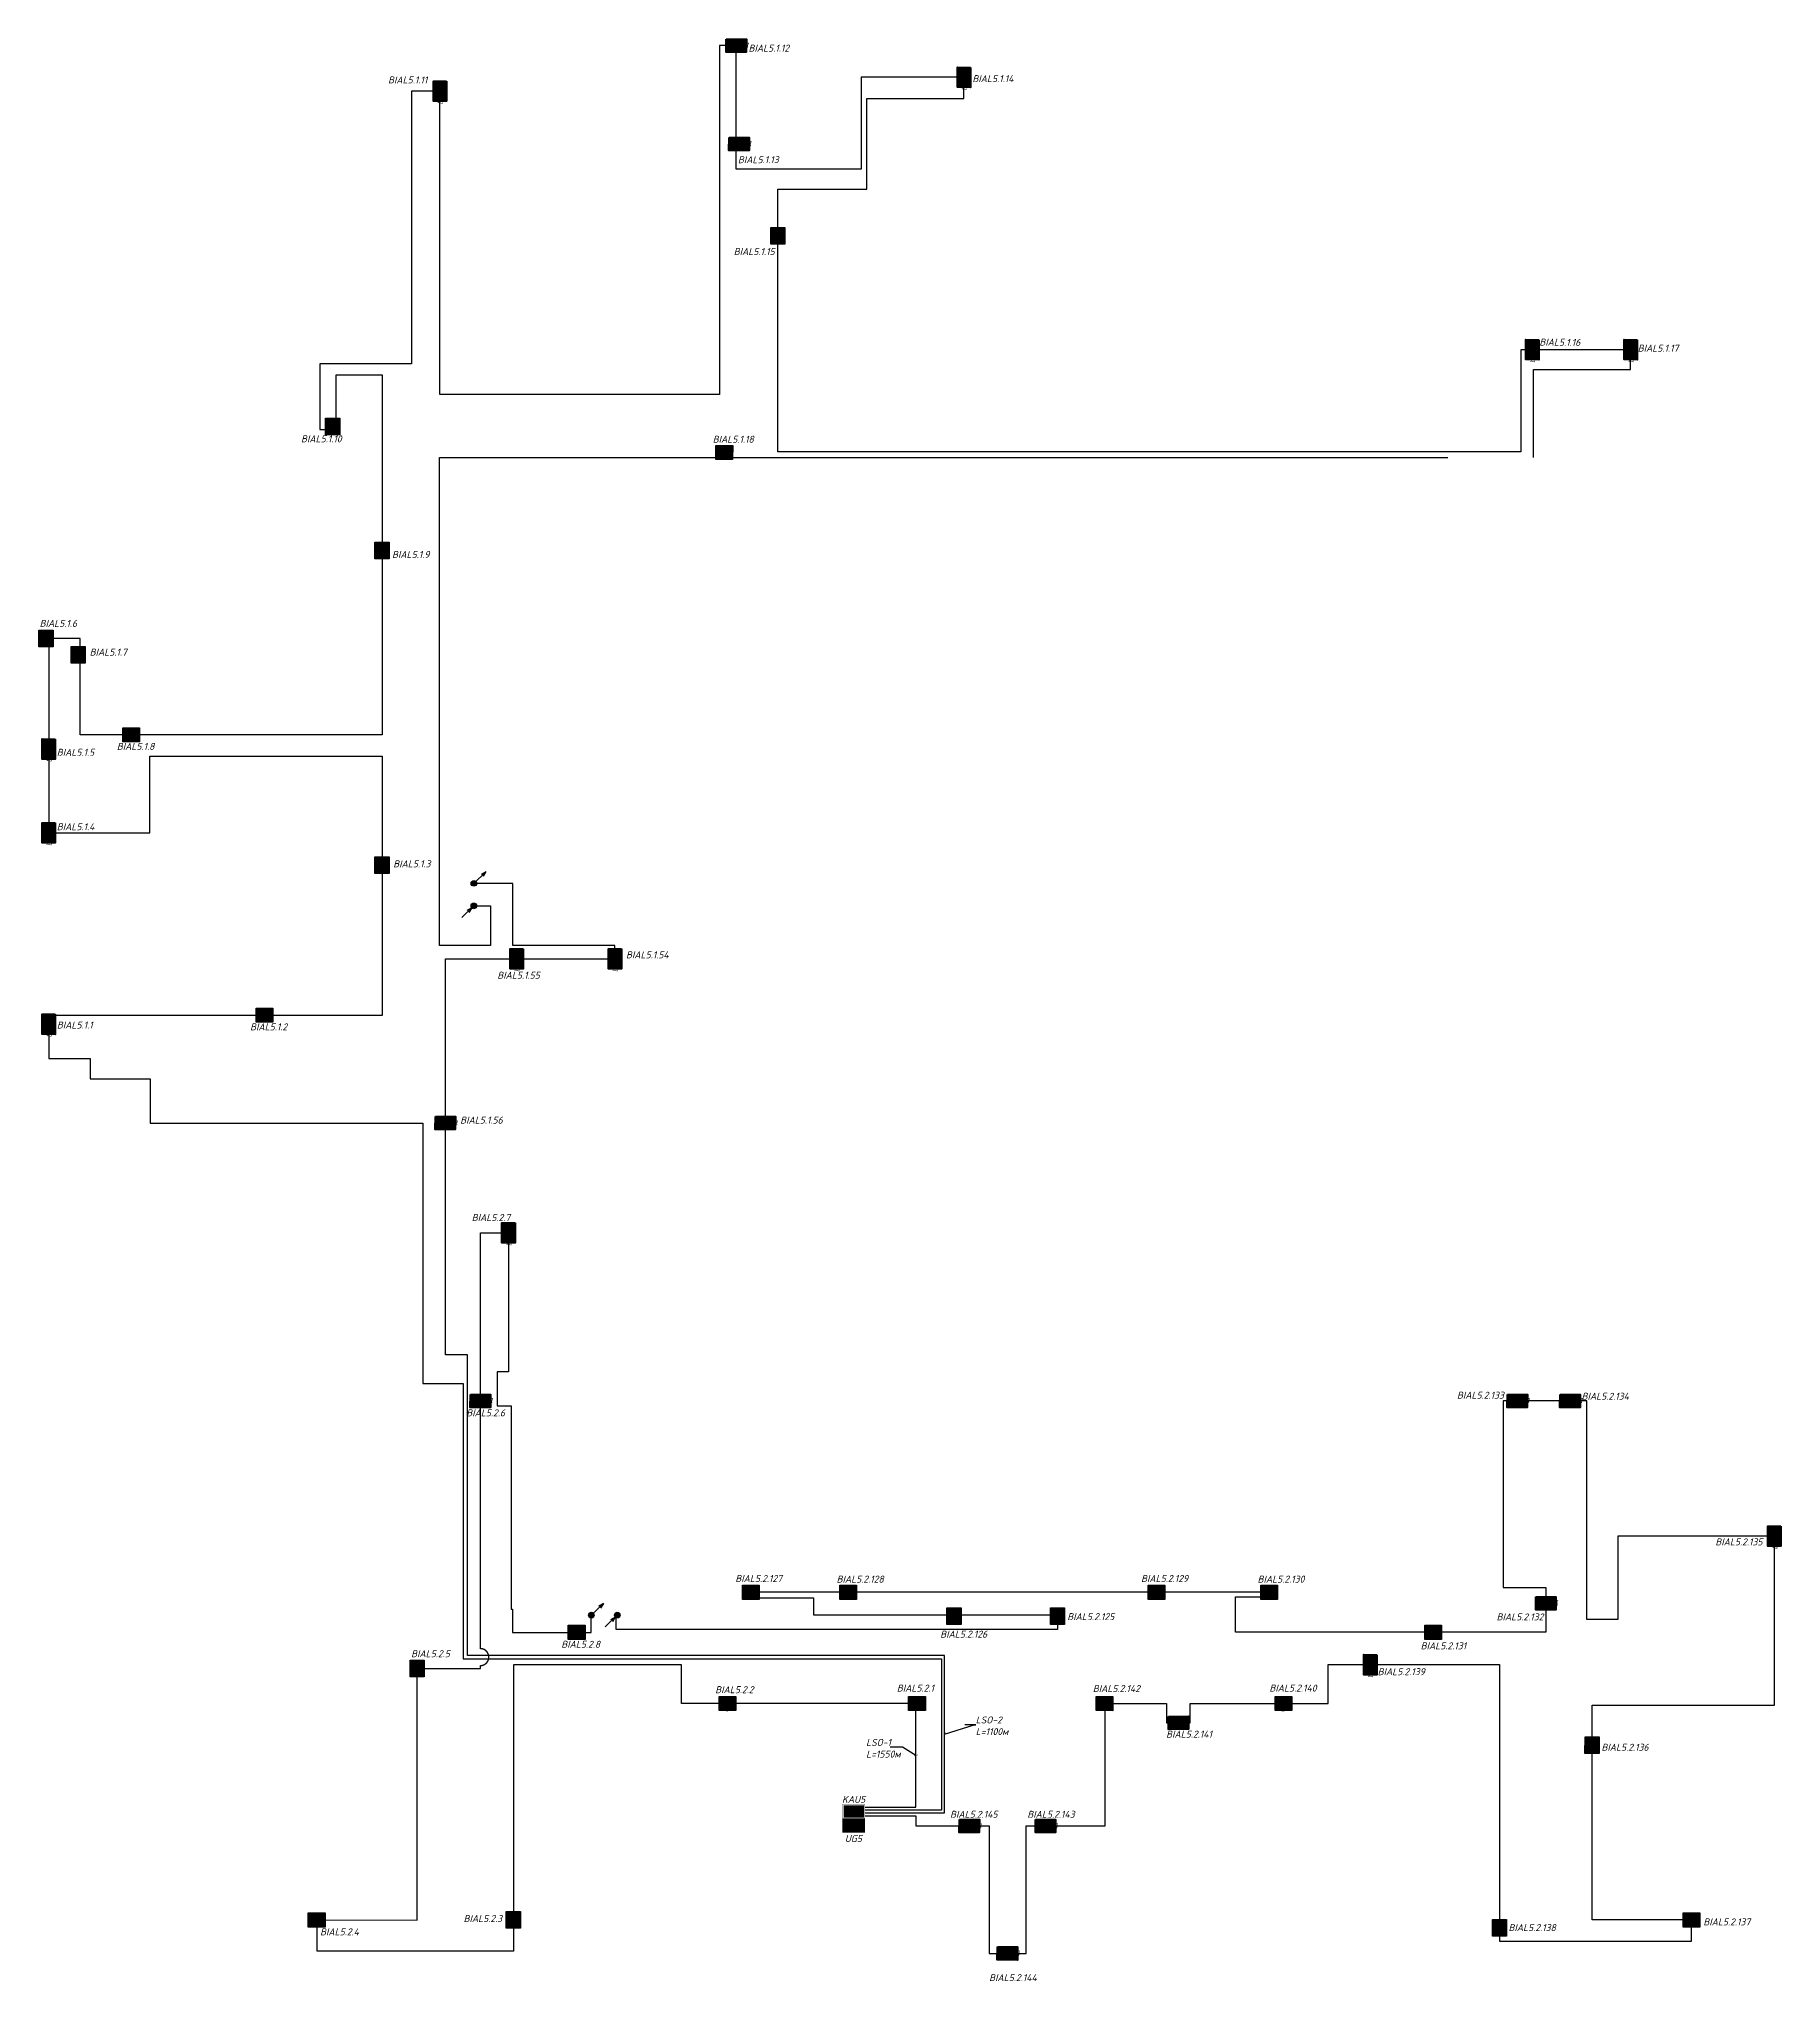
# Model space of a CAD drawing. Extents: x -36024 to 901374, y -269512 to -2349.
# Drawn here: x 339249 to 401451, y -268578 to -199251 of the extents above; entities that cross this region are included whole.
import ezdxf
from ezdxf import colors
from ezdxf.entities.mleader import LeaderData, LeaderLine
from ezdxf.math import Vec2, Vec3

# ---------------------------------------------------------------- set-up
doc = ezdxf.new("R2010")
doc.units = 0
doc.header["$LTSCALE"] = 100
doc.linetypes.add('ACAD_ISO02W100', pattern=[15, 12, -3])
for name, color, linetype, lineweight in [('00-Штамп', 7, 'Continuous', 0), ('1 BSN__тонкая  текст - 015', 250, 'Continuous', 15), ('1 тонкая  текст - 02', 5, 'Continuous', 20), ('BSN__тонкая  текст - 02', 5, 'Continuous', 20), ('cc_ПС', 6, 'пс  -V-V-V-V-V-V-V-', 30), ('АР_Штриховка_Стималит', 5, 'Continuous', 0), ('Радио', 5, 'Continuous', 30), ('СС_Трасса_ПС', 1, 'Continuous', 25)]:
    doc.layers.add(name, color=color, linetype=linetype, lineweight=lineweight)
doc.layers.add('_СОУЭ Оповещение_световое', color=1, linetype='Continuous')
doc.layers.add('ODG - Проводка', color=3, linetype='Continuous')
doc.styles.add('OlympDesign', font='isocpeui.ttf', dxfattribs={"height": 250})
doc.styles.get("Standard").update_dxf_attribs({"font": 'arial.ttf'})
doc.linetypes.add('пс  -V-V-V-V-V-V-V-', pattern='A,20,-0.2,["V",Standard,S=3,R=0,X=1,Y=-1.5],-5', length=25.2)

# ---------------------------------------------------------------- blocks, each defined once
blk = doc.blocks.new('*U164')
at = {"linetype": 'Continuous', "lineweight": 20, "true_color": 0xffffff}
h = blk.add_hatch(color=7, dxfattribs=at)
h.dxf.hatch_style = 1
h.paths.add_polyline_path([(200, -972), (200, 39), (-994, 39), (-994, -972)])
at = {"color": 1, "linetype": 'Continuous', "lineweight": 30}
blk.add_lwpolyline([(-992, 40), (202, 40), (202, -972), (-992, -972)], close=True, dxfattribs=at)
blk.add_lwpolyline([(124, -448, 0, 244, 0), (-364, -448, 0, 0, 0), (-890, -448, 0, 0, 0)], format="xyseb", dxfattribs=at)
at = {"color": 6, "lineweight": 20, "style": 'OlympDesign', "flags": 1}
for tag, p in [('ПОМЕЩЕНИЕ', (1645, -43)), ('ИД', (2550, -400))]:
    blk.add_attdef(tag, p, '', height=250, dxfattribs=at)
at = {"style": 'OlympDesign'}
blk.add_attdef('НУМЕРАЦИЯ', (-1293, -1683), '', height=500, dxfattribs=at)
at = {"color": 2, "linetype": 'Continuous', "lineweight": 30, "style": 'OlympDesign', "width": 0.8, "flags": 1}
blk.add_attdef('ID', (2010, -411), '', height=250, dxfattribs=at)
blk = doc.blocks.new('*U156')
at = {"linetype": 'Continuous', "lineweight": 20, "true_color": 0xffffff}
h = blk.add_hatch(color=7, dxfattribs=at)
h.dxf.hatch_style = 1
h.paths.add_polyline_path([(-15, 709), (-15, -223), (1418, -210), (1418, 722)])
at = {"color": 1, "linetype": 'Continuous', "lineweight": 50}
blk.add_lwpolyline([(-15, 709), (1418, 722), (1418, -210), (-15, -223)], close=True, dxfattribs=at)
at = {"color": 1, "linetype": 'Continuous', "lineweight": 30, "insert": (100, 455), "char_height": 300, "attachment_point": 1, "style": 'OlympDesign'}
blk.add_mtext_dynamic_manual_height_columns('ВЫХОД', width=642.49, gutter_width=25, heights=[0], dxfattribs=at)
at = {"style": 'OlympDesign'}
blk.add_attdef('НУМЕРАЦИЯ', (-2800, -1011), '', height=500, rotation=90, dxfattribs=at)
at = {"color": 6, "lineweight": 20, "style": 'OlympDesign', "flags": 1}
for tag, p in [('ПОМЕЩЕНИЕ', (1645, -43)), ('ИД', (2550, -400))]:
    blk.add_attdef(tag, p, '', height=250, dxfattribs=at)
blk = doc.blocks.new('*U215')
at = {"linetype": 'Continuous', "lineweight": 20, "true_color": 0xffffff}
h = blk.add_hatch(color=7, dxfattribs=at)
h.dxf.hatch_style = 1
h.paths.add_polyline_path([(200, -972), (200, 39), (-994, 39), (-994, -972)])
at = {"color": 1, "linetype": 'Continuous', "lineweight": 30}
blk.add_lwpolyline([(-992, 40), (202, 40), (202, -972), (-992, -972)], close=True, dxfattribs=at)
blk.add_lwpolyline([(124, -448, 0, 244, 0), (-364, -448, 0, 0, 0), (-890, -448, 0, 0, 0)], format="xyseb", dxfattribs=at)
at = {"style": 'OlympDesign'}
blk.add_attdef('НУМЕРАЦИЯ', (407, -33), '', height=500, dxfattribs=at)
at = {"color": 6, "lineweight": 20, "style": 'OlympDesign', "flags": 1}
for tag, p in [('ПОМЕЩЕНИЕ', (1645, -43)), ('ИД', (2550, -400))]:
    blk.add_attdef(tag, p, '', height=250, dxfattribs=at)
at = {"color": 2, "linetype": 'Continuous', "lineweight": 30, "style": 'OlympDesign', "width": 0.8, "flags": 1}
blk.add_attdef('ID', (2010, -411), '', height=250, dxfattribs=at)
blk = doc.blocks.new('*U162')
at = {"linetype": 'Continuous', "lineweight": 20, "true_color": 0xffffff}
h = blk.add_hatch(color=7, dxfattribs=at)
h.dxf.hatch_style = 1
h.paths.add_polyline_path([(196, -973), (201, 39), (-994, 43), (-998, -968)])
at = {"color": 1, "linetype": 'Continuous', "lineweight": 30}
blk.add_lwpolyline([(-994, 43), (201, 39), (196, -973), (-998, -968)], close=True, dxfattribs=at)
blk.add_lwpolyline([(-889, -440, 0, 244, 0), (-401, -442, 0, 0, 0), (125, -444, 0, 0, 0)], format="xyseb", dxfattribs=at)
at = {"style": 'OlympDesign'}
blk.add_attdef('НУМЕРАЦИЯ', (7, 202), '', height=500, dxfattribs=at)
at = {"color": 6, "lineweight": 20, "style": 'OlympDesign', "flags": 1}
for tag, p in [('ПОМЕЩЕНИЕ', (1643, -44)), ('ИД', (2549, -401))]:
    blk.add_attdef(tag, p, '', height=250, dxfattribs=at)
at = {"color": 2, "linetype": 'Continuous', "lineweight": 30, "style": 'OlympDesign', "width": 0.8, "flags": 1}
blk.add_attdef('ID', (2008, -419), '', height=250, rotation=359.76857, dxfattribs=at)
blk = doc.blocks.new('*U208')
at = {"linetype": 'Continuous', "lineweight": 20, "true_color": 0xffffff}
h = blk.add_hatch(color=7, dxfattribs=at)
h.dxf.hatch_style = 1
h.paths.add_polyline_path([(-15, 709), (-15, -223), (1418, -210), (1418, 722)])
at = {"color": 1, "linetype": 'Continuous', "lineweight": 50}
blk.add_lwpolyline([(-15, 709), (1418, 722), (1418, -210), (-15, -223)], close=True, dxfattribs=at)
at = {"color": 1, "linetype": 'Continuous', "lineweight": 30, "insert": (100, 455), "char_height": 300, "attachment_point": 1, "style": 'OlympDesign'}
blk.add_mtext_dynamic_manual_height_columns('ВЫХОД', width=642.49, gutter_width=25, heights=[0], dxfattribs=at)
at = {"style": 'OlympDesign'}
blk.add_attdef('НУМЕРАЦИЯ', (1444, 786), '', height=500, rotation=90, dxfattribs=at)
at = {"color": 6, "lineweight": 20, "style": 'OlympDesign', "flags": 1}
for tag, p in [('ПОМЕЩЕНИЕ', (1645, -43)), ('ИД', (2550, -400))]:
    blk.add_attdef(tag, p, '', height=250, dxfattribs=at)
blk = doc.blocks.new('*U211')
at = {"linetype": 'Continuous', "lineweight": 20, "true_color": 0xffffff}
h = blk.add_hatch(color=7, dxfattribs=at)
h.dxf.hatch_style = 1
h.paths.add_polyline_path([(-15, 709), (-15, -223), (1418, -210), (1418, 722)])
at = {"color": 1, "linetype": 'Continuous', "lineweight": 50}
blk.add_lwpolyline([(-15, 709), (1418, 722), (1418, -210), (-15, -223)], close=True, dxfattribs=at)
at = {"color": 1, "linetype": 'Continuous', "lineweight": 30, "insert": (100, 455), "char_height": 300, "attachment_point": 1, "style": 'OlympDesign'}
blk.add_mtext_dynamic_manual_height_columns('ВЫХОД', width=642.49, gutter_width=25, heights=[0], dxfattribs=at)
at = {"style": 'OlympDesign'}
blk.add_attdef('НУМЕРАЦИЯ', (-606, 821), '', height=500, rotation=90, dxfattribs=at)
at = {"color": 6, "lineweight": 20, "style": 'OlympDesign', "flags": 1}
for tag, p in [('ПОМЕЩЕНИЕ', (1645, -43)), ('ИД', (2550, -400))]:
    blk.add_attdef(tag, p, '', height=250, dxfattribs=at)
blk = doc.blocks.new('*U213')
at = {"linetype": 'Continuous', "lineweight": 20, "true_color": 0xffffff}
h = blk.add_hatch(color=7, dxfattribs=at)
h.dxf.hatch_style = 1
h.paths.add_polyline_path([(200, -972), (200, 39), (-994, 39), (-994, -972)])
at = {"color": 1, "linetype": 'Continuous', "lineweight": 30}
blk.add_lwpolyline([(-992, 40), (202, 40), (202, -972), (-992, -972)], close=True, dxfattribs=at)
blk.add_lwpolyline([(124, -448, 0, 244, 0), (-364, -448, 0, 0, 0), (-890, -448, 0, 0, 0)], format="xyseb", dxfattribs=at)
at = {"style": 'OlympDesign'}
blk.add_attdef('НУМЕРАЦИЯ', (-556, 3091), '', height=500, dxfattribs=at)
at = {"color": 6, "lineweight": 20, "style": 'OlympDesign', "flags": 1}
for tag, p in [('ПОМЕЩЕНИЕ', (1645, -43)), ('ИД', (2550, -400))]:
    blk.add_attdef(tag, p, '', height=250, dxfattribs=at)
at = {"color": 2, "linetype": 'Continuous', "lineweight": 30, "style": 'OlympDesign', "width": 0.8, "flags": 1}
blk.add_attdef('ID', (2010, -411), '', height=250, dxfattribs=at)
blk = doc.blocks.new('*U214')
at = {"linetype": 'Continuous', "lineweight": 20, "true_color": 0xffffff}
h = blk.add_hatch(color=7, dxfattribs=at)
h.dxf.hatch_style = 1
h.paths.add_polyline_path([(200, -972), (200, 39), (-994, 39), (-994, -972)])
at = {"color": 1, "linetype": 'Continuous', "lineweight": 30}
blk.add_lwpolyline([(-992, 40), (202, 40), (202, -972), (-992, -972)], close=True, dxfattribs=at)
blk.add_lwpolyline([(124, -448, 0, 244, 0), (-364, -448, 0, 0, 0), (-890, -448, 0, 0, 0)], format="xyseb", dxfattribs=at)
at = {"color": 6, "lineweight": 20, "style": 'OlympDesign', "flags": 1}
for tag, p in [('ПОМЕЩЕНИЕ', (1645, -43)), ('ИД', (2550, -400))]:
    blk.add_attdef(tag, p, '', height=250, dxfattribs=at)
at = {"style": 'OlympDesign'}
blk.add_attdef('НУМЕРАЦИЯ', (-150, -1563), '', height=500, dxfattribs=at)
at = {"color": 2, "linetype": 'Continuous', "lineweight": 30, "style": 'OlympDesign', "width": 0.8, "flags": 1}
blk.add_attdef('ID', (2010, -411), '', height=250, dxfattribs=at)
blk = doc.blocks.new('*U160')
at = {"linetype": 'Continuous', "lineweight": 20, "true_color": 0xffffff}
h = blk.add_hatch(color=7, dxfattribs=at)
h.dxf.hatch_style = 1
h.paths.add_polyline_path([(196, -973), (201, 39), (-994, 43), (-998, -968)])
at = {"color": 1, "linetype": 'Continuous', "lineweight": 30}
blk.add_lwpolyline([(-994, 43), (201, 39), (196, -973), (-998, -968)], close=True, dxfattribs=at)
blk.add_lwpolyline([(-889, -440, 0, 244, 0), (-401, -442, 0, 0, 0), (125, -444, 0, 0, 0)], format="xyseb", dxfattribs=at)
at = {"color": 6, "lineweight": 20, "style": 'OlympDesign', "flags": 1}
for tag, p in [('ПОМЕЩЕНИЕ', (1643, -44)), ('ИД', (2549, -401))]:
    blk.add_attdef(tag, p, '', height=250, dxfattribs=at)
at = {"style": 'OlympDesign'}
blk.add_attdef('НУМЕРАЦИЯ', (451, -850), '', height=500, dxfattribs=at)
at = {"color": 2, "linetype": 'Continuous', "lineweight": 30, "style": 'OlympDesign', "width": 0.8, "flags": 1}
blk.add_attdef('ID', (2008, -419), '', height=250, rotation=359.76857, dxfattribs=at)
blk = doc.blocks.new('*U161')
at = {"linetype": 'Continuous', "lineweight": 20, "true_color": 0xffffff}
h = blk.add_hatch(color=7, dxfattribs=at)
h.dxf.hatch_style = 1
h.paths.add_polyline_path([(200, -972), (200, 39), (-994, 39), (-994, -972)])
at = {"color": 1, "linetype": 'Continuous', "lineweight": 30}
blk.add_lwpolyline([(-992, 40), (202, 40), (202, -972), (-992, -972)], close=True, dxfattribs=at)
blk.add_lwpolyline([(124, -448, 0, 244, 0), (-364, -448, 0, 0, 0), (-890, -448, 0, 0, 0)], format="xyseb", dxfattribs=at)
at = {"color": 6, "lineweight": 20, "style": 'OlympDesign', "flags": 1}
for tag, p in [('ПОМЕЩЕНИЕ', (1645, -43)), ('ИД', (2550, -400))]:
    blk.add_attdef(tag, p, '', height=250, dxfattribs=at)
at = {"style": 'OlympDesign'}
blk.add_attdef('НУМЕРАЦИЯ', (-636, -1106), '', height=500, dxfattribs=at)
at = {"color": 2, "linetype": 'Continuous', "lineweight": 30, "style": 'OlympDesign', "width": 0.8, "flags": 1}
blk.add_attdef('ID', (2010, -411), '', height=250, dxfattribs=at)
blk = doc.blocks.new('*U126')
at = {"linetype": 'Continuous', "lineweight": 20, "true_color": 0xffffff}
h = blk.add_hatch(color=7, dxfattribs=at)
h.dxf.hatch_style = 1
h.paths.add_polyline_path([(196, -973), (201, 39), (-994, 43), (-998, -968)])
at = {"color": 1, "linetype": 'Continuous', "lineweight": 30}
blk.add_lwpolyline([(-994, 43), (201, 39), (196, -973), (-998, -968)], close=True, dxfattribs=at)
blk.add_lwpolyline([(-889, -440, 0, 244, 0), (-401, -442, 0, 0, 0), (125, -444, 0, 0, 0)], format="xyseb", dxfattribs=at)
at = {"style": 'OlympDesign'}
blk.add_attdef('НУМЕРАЦИЯ', (-1228, 227), '', height=500, dxfattribs=at)
at = {"color": 6, "lineweight": 20, "style": 'OlympDesign', "flags": 1}
for tag, p in [('ПОМЕЩЕНИЕ', (1643, -44)), ('ИД', (2549, -401))]:
    blk.add_attdef(tag, p, '', height=250, dxfattribs=at)
at = {"color": 2, "linetype": 'Continuous', "lineweight": 30, "style": 'OlympDesign', "width": 0.8, "flags": 1}
blk.add_attdef('ID', (2008, -419), '', height=250, rotation=359.76857, dxfattribs=at)
blk = doc.blocks.new('*U127')
at = {"linetype": 'Continuous', "lineweight": 20, "true_color": 0xffffff}
h = blk.add_hatch(color=7, dxfattribs=at)
h.dxf.hatch_style = 1
h.paths.add_polyline_path([(200, -972), (200, 39), (-994, 39), (-994, -972)])
at = {"color": 1, "linetype": 'Continuous', "lineweight": 30}
blk.add_lwpolyline([(-992, 40), (202, 40), (202, -972), (-992, -972)], close=True, dxfattribs=at)
blk.add_lwpolyline([(124, -448, 0, 244, 0), (-364, -448, 0, 0, 0), (-890, -448, 0, 0, 0)], format="xyseb", dxfattribs=at)
at = {"style": 'OlympDesign'}
blk.add_attdef('НУМЕРАЦИЯ', (-1495, 272), '', height=500, dxfattribs=at)
at = {"color": 6, "lineweight": 20, "style": 'OlympDesign', "flags": 1}
for tag, p in [('ПОМЕЩЕНИЕ', (1645, -43)), ('ИД', (2550, -400))]:
    blk.add_attdef(tag, p, '', height=250, dxfattribs=at)
at = {"color": 2, "linetype": 'Continuous', "lineweight": 30, "style": 'OlympDesign', "width": 0.8, "flags": 1}
blk.add_attdef('ID', (2010, -411), '', height=250, dxfattribs=at)
blk = doc.blocks.new('*U132')
at = {"linetype": 'Continuous', "lineweight": 20, "true_color": 0xffffff}
h = blk.add_hatch(color=7, dxfattribs=at)
h.dxf.hatch_style = 1
h.paths.add_polyline_path([(196, -973), (201, 39), (-994, 43), (-998, -968)])
at = {"color": 1, "linetype": 'Continuous', "lineweight": 30}
blk.add_lwpolyline([(-994, 43), (201, 39), (196, -973), (-998, -968)], close=True, dxfattribs=at)
blk.add_lwpolyline([(-889, -440, 0, 244, 0), (-401, -442, 0, 0, 0), (125, -444, 0, 0, 0)], format="xyseb", dxfattribs=at)
at = {"style": 'OlympDesign'}
blk.add_attdef('НУМЕРАЦИЯ', (-1228, 356), '', height=500, dxfattribs=at)
at = {"color": 6, "lineweight": 20, "style": 'OlympDesign', "flags": 1}
for tag, p in [('ПОМЕЩЕНИЕ', (1643, -44)), ('ИД', (2549, -401))]:
    blk.add_attdef(tag, p, '', height=250, dxfattribs=at)
at = {"color": 2, "linetype": 'Continuous', "lineweight": 30, "style": 'OlympDesign', "width": 0.8, "flags": 1}
blk.add_attdef('ID', (2008, -419), '', height=250, rotation=359.76857, dxfattribs=at)
blk = doc.blocks.new('*U131')
at = {"linetype": 'Continuous', "lineweight": 20, "true_color": 0xffffff}
h = blk.add_hatch(color=7, dxfattribs=at)
h.dxf.hatch_style = 1
h.paths.add_polyline_path([(200, -972), (200, 39), (-994, 39), (-994, -972)])
at = {"color": 1, "linetype": 'Continuous', "lineweight": 30}
blk.add_lwpolyline([(-992, 40), (202, 40), (202, -972), (-992, -972)], close=True, dxfattribs=at)
blk.add_lwpolyline([(124, -448, 0, 244, 0), (-364, -448, 0, 0, 0), (-890, -448, 0, 0, 0)], format="xyseb", dxfattribs=at)
at = {"style": 'OlympDesign'}
blk.add_attdef('НУМЕРАЦИЯ', (-1834, 387), '', height=500, dxfattribs=at)
at = {"color": 6, "lineweight": 20, "style": 'OlympDesign', "flags": 1}
for tag, p in [('ПОМЕЩЕНИЕ', (1645, -43)), ('ИД', (2550, -400))]:
    blk.add_attdef(tag, p, '', height=250, dxfattribs=at)
at = {"color": 2, "linetype": 'Continuous', "lineweight": 30, "style": 'OlympDesign', "width": 0.8, "flags": 1}
blk.add_attdef('ID', (2010, -411), '', height=250, dxfattribs=at)
blk = doc.blocks.new('*U212')
at = {"linetype": 'Continuous', "lineweight": 20, "true_color": 0xffffff}
h = blk.add_hatch(color=7, dxfattribs=at)
h.dxf.hatch_style = 1
h.paths.add_polyline_path([(-15, 709), (-15, -223), (1418, -210), (1418, 722)])
at = {"color": 1, "linetype": 'Continuous', "lineweight": 50}
blk.add_lwpolyline([(-15, 709), (1418, 722), (1418, -210), (-15, -223)], close=True, dxfattribs=at)
at = {"color": 1, "linetype": 'Continuous', "lineweight": 30, "insert": (100, 455), "char_height": 300, "attachment_point": 1, "style": 'OlympDesign'}
blk.add_mtext_dynamic_manual_height_columns('ВЫХОД', width=642.49, gutter_width=25, heights=[0], dxfattribs=at)
at = {"style": 'OlympDesign'}
blk.add_attdef('НУМЕРАЦИЯ', (-681, 821), '', height=500, rotation=90, dxfattribs=at)
at = {"color": 6, "lineweight": 20, "style": 'OlympDesign', "flags": 1}
for tag, p in [('ПОМЕЩЕНИЕ', (1645, -43)), ('ИД', (2550, -400))]:
    blk.add_attdef(tag, p, '', height=250, dxfattribs=at)
blk = doc.blocks.new('*U143')
at = {"linetype": 'Continuous', "lineweight": 20, "true_color": 0xffffff}
h = blk.add_hatch(color=7, dxfattribs=at)
h.dxf.hatch_style = 1
h.paths.add_polyline_path([(200, -972), (200, 39), (-994, 39), (-994, -972)])
at = {"color": 1, "linetype": 'Continuous', "lineweight": 30}
blk.add_lwpolyline([(-992, 40), (202, 40), (202, -972), (-992, -972)], close=True, dxfattribs=at)
blk.add_lwpolyline([(124, -448, 0, 244, 0), (-364, -448, 0, 0, 0), (-890, -448, 0, 0, 0)], format="xyseb", dxfattribs=at)
at = {"color": 6, "lineweight": 20, "style": 'OlympDesign', "flags": 1}
for tag, p in [('ПОМЕЩЕНИЕ', (1645, -43)), ('ИД', (2550, -400))]:
    blk.add_attdef(tag, p, '', height=250, dxfattribs=at)
at = {"style": 'OlympDesign'}
blk.add_attdef('НУМЕРАЦИЯ', (-1496, -1571), '', height=500, dxfattribs=at)
at = {"color": 2, "linetype": 'Continuous', "lineweight": 30, "style": 'OlympDesign', "width": 0.8, "flags": 1}
blk.add_attdef('ID', (2010, -411), '', height=250, dxfattribs=at)
blk = doc.blocks.new('*U159')
at = {"linetype": 'Continuous', "lineweight": 20, "true_color": 0xffffff}
h = blk.add_hatch(color=7, dxfattribs=at)
h.dxf.hatch_style = 1
h.paths.add_polyline_path([(-15, 709), (-15, -223), (1418, -210), (1418, 722)])
at = {"color": 1, "linetype": 'Continuous', "lineweight": 50}
blk.add_lwpolyline([(-15, 709), (1418, 722), (1418, -210), (-15, -223)], close=True, dxfattribs=at)
at = {"color": 1, "linetype": 'Continuous', "lineweight": 30, "insert": (100, 455), "char_height": 300, "attachment_point": 1, "style": 'OlympDesign'}
blk.add_mtext_dynamic_manual_height_columns('ВЫХОД', width=642.49, gutter_width=25, heights=[0], dxfattribs=at)
at = {"style": 'OlympDesign'}
blk.add_attdef('НУМЕРАЦИЯ', (-295, -867), '', height=500, rotation=90, dxfattribs=at)
at = {"color": 6, "lineweight": 20, "style": 'OlympDesign', "flags": 1}
for tag, p in [('ПОМЕЩЕНИЕ', (1645, -43)), ('ИД', (2550, -400))]:
    blk.add_attdef(tag, p, '', height=250, dxfattribs=at)
blk = doc.blocks.new('*U133')
at = {"linetype": 'Continuous', "lineweight": 20, "true_color": 0xffffff}
h = blk.add_hatch(color=7, dxfattribs=at)
h.dxf.hatch_style = 1
h.paths.add_polyline_path([(-15, 709), (-15, -223), (1418, -210), (1418, 722)])
at = {"color": 1, "linetype": 'Continuous', "lineweight": 50}
blk.add_lwpolyline([(-15, 709), (1418, 722), (1418, -210), (-15, -223)], close=True, dxfattribs=at)
at = {"color": 1, "linetype": 'Continuous', "lineweight": 30, "insert": (100, 455), "char_height": 300, "attachment_point": 1, "style": 'OlympDesign'}
blk.add_mtext_dynamic_manual_height_columns('ВЫХОД', width=642.49, gutter_width=25, heights=[0], dxfattribs=at)
at = {"style": 'OlympDesign'}
blk.add_attdef('НУМЕРАЦИЯ', (1763, 218), '', height=500, rotation=90, dxfattribs=at)
at = {"color": 6, "lineweight": 20, "style": 'OlympDesign', "flags": 1}
for tag, p in [('ПОМЕЩЕНИЕ', (1645, -43)), ('ИД', (2550, -400))]:
    blk.add_attdef(tag, p, '', height=250, dxfattribs=at)
blk = doc.blocks.new('*U216')
at = {"linetype": 'Continuous', "lineweight": 20, "true_color": 0xffffff}
h = blk.add_hatch(color=7, dxfattribs=at)
h.dxf.hatch_style = 1
h.paths.add_polyline_path([(-15, 709), (-15, -223), (1418, -210), (1418, 722)])
at = {"color": 1, "linetype": 'Continuous', "lineweight": 50}
blk.add_lwpolyline([(-15, 709), (1418, 722), (1418, -210), (-15, -223)], close=True, dxfattribs=at)
at = {"color": 1, "linetype": 'Continuous', "lineweight": 30, "insert": (100, 455), "char_height": 300, "attachment_point": 1, "style": 'OlympDesign'}
blk.add_mtext_dynamic_manual_height_columns('ВЫХОД', width=642.49, gutter_width=25, heights=[0], dxfattribs=at)
at = {"style": 'OlympDesign'}
blk.add_attdef('НУМЕРАЦИЯ', (-110, -2383), '', height=500, rotation=90, dxfattribs=at)
at = {"color": 6, "lineweight": 20, "style": 'OlympDesign', "flags": 1}
for tag, p in [('ПОМЕЩЕНИЕ', (1645, -43)), ('ИД', (2550, -400))]:
    blk.add_attdef(tag, p, '', height=250, dxfattribs=at)
blk = doc.blocks.new('*U157')
at = {"linetype": 'Continuous', "lineweight": 20, "true_color": 0xffffff}
h = blk.add_hatch(color=7, dxfattribs=at)
h.dxf.hatch_style = 1
h.paths.add_polyline_path([(-15, 709), (-15, -223), (1418, -210), (1418, 722)])
at = {"color": 1, "linetype": 'Continuous', "lineweight": 50}
blk.add_lwpolyline([(-15, 709), (1418, 722), (1418, -210), (-15, -223)], close=True, dxfattribs=at)
at = {"color": 1, "linetype": 'Continuous', "lineweight": 30, "insert": (100, 455), "char_height": 300, "attachment_point": 1, "style": 'OlympDesign'}
blk.add_mtext_dynamic_manual_height_columns('ВЫХОД', width=642.49, gutter_width=25, heights=[0], dxfattribs=at)
at = {"style": 'OlympDesign'}
blk.add_attdef('НУМЕРАЦИЯ', (2133, -1117), '', height=500, rotation=90, dxfattribs=at)
at = {"color": 6, "lineweight": 20, "style": 'OlympDesign', "flags": 1}
for tag, p in [('ПОМЕЩЕНИЕ', (1645, -43)), ('ИД', (2550, -400))]:
    blk.add_attdef(tag, p, '', height=250, dxfattribs=at)
blk = doc.blocks.new('*U158')
at = {"linetype": 'Continuous', "lineweight": 20, "true_color": 0xffffff}
h = blk.add_hatch(color=7, dxfattribs=at)
h.dxf.hatch_style = 1
h.paths.add_polyline_path([(-15, 709), (-15, -223), (1418, -210), (1418, 722)])
at = {"color": 1, "linetype": 'Continuous', "lineweight": 50}
blk.add_lwpolyline([(-15, 709), (1418, 722), (1418, -210), (-15, -223)], close=True, dxfattribs=at)
at = {"color": 1, "linetype": 'Continuous', "lineweight": 30, "insert": (100, 455), "char_height": 300, "attachment_point": 1, "style": 'OlympDesign'}
blk.add_mtext_dynamic_manual_height_columns('ВЫХОД', width=642.49, gutter_width=25, heights=[0], dxfattribs=at)
at = {"style": 'OlympDesign'}
blk.add_attdef('НУМЕРАЦИЯ', (997, 832), '', height=500, rotation=90, dxfattribs=at)
at = {"color": 6, "lineweight": 20, "style": 'OlympDesign', "flags": 1}
for tag, p in [('ПОМЕЩЕНИЕ', (1645, -43)), ('ИД', (2550, -400))]:
    blk.add_attdef(tag, p, '', height=250, dxfattribs=at)
blk = doc.blocks.new('*U210')
at = {"linetype": 'Continuous', "lineweight": 20, "true_color": 0xffffff}
h = blk.add_hatch(color=7, dxfattribs=at)
h.dxf.hatch_style = 1
h.paths.add_polyline_path([(-15, 709), (-15, -223), (1418, -210), (1418, 722)])
at = {"color": 1, "linetype": 'Continuous', "lineweight": 50}
blk.add_lwpolyline([(-15, 709), (1418, 722), (1418, -210), (-15, -223)], close=True, dxfattribs=at)
at = {"color": 1, "linetype": 'Continuous', "lineweight": 30, "insert": (100, 455), "char_height": 300, "attachment_point": 1, "style": 'OlympDesign'}
blk.add_mtext_dynamic_manual_height_columns('ВЫХОД', width=642.49, gutter_width=25, heights=[0], dxfattribs=at)
at = {"style": 'OlympDesign'}
blk.add_attdef('НУМЕРАЦИЯ', (-3612, 361), '', height=500, rotation=90, dxfattribs=at)
at = {"color": 6, "lineweight": 20, "style": 'OlympDesign', "flags": 1}
for tag, p in [('ПОМЕЩЕНИЕ', (1645, -43)), ('ИД', (2550, -400))]:
    blk.add_attdef(tag, p, '', height=250, dxfattribs=at)
blk = doc.blocks.new('*U167')
at = {"linetype": 'Continuous', "lineweight": 20, "true_color": 0xffffff}
h = blk.add_hatch(color=7, dxfattribs=at)
h.dxf.hatch_style = 1
h.paths.add_polyline_path([(-15, 709), (-15, -223), (1418, -210), (1418, 722)])
at = {"color": 1, "linetype": 'Continuous', "lineweight": 50}
blk.add_lwpolyline([(-15, 709), (1418, 722), (1418, -210), (-15, -223)], close=True, dxfattribs=at)
at = {"color": 1, "linetype": 'Continuous', "lineweight": 30, "insert": (100, 455), "char_height": 300, "attachment_point": 1, "style": 'OlympDesign'}
blk.add_mtext_dynamic_manual_height_columns('ВЫХОД', width=642.49, gutter_width=25, heights=[0], dxfattribs=at)
at = {"style": 'OlympDesign'}
blk.add_attdef('НУМЕРАЦИЯ', (655, 1041), '', height=500, rotation=90, dxfattribs=at)
at = {"color": 6, "lineweight": 20, "style": 'OlympDesign', "flags": 1}
for tag, p in [('ПОМЕЩЕНИЕ', (1645, -43)), ('ИД', (2550, -400))]:
    blk.add_attdef(tag, p, '', height=250, dxfattribs=at)
blk = doc.blocks.new('*U175')
at = {"linetype": 'Continuous', "lineweight": 20, "true_color": 0xffffff}
h = blk.add_hatch(color=7, dxfattribs=at)
h.dxf.hatch_style = 1
h.paths.add_polyline_path([(-15, 709), (-15, -223), (1418, -210), (1418, 722)])
at = {"color": 1, "linetype": 'Continuous', "lineweight": 50}
blk.add_lwpolyline([(-15, 709), (1418, 722), (1418, -210), (-15, -223)], close=True, dxfattribs=at)
at = {"color": 1, "linetype": 'Continuous', "lineweight": 30, "insert": (100, 455), "char_height": 300, "attachment_point": 1, "style": 'OlympDesign'}
blk.add_mtext_dynamic_manual_height_columns('ВЫХОД', width=642.49, gutter_width=25, heights=[0], dxfattribs=at)
at = {"style": 'OlympDesign'}
blk.add_attdef('НУМЕРАЦИЯ', (182, -3455), '', height=500, rotation=90, dxfattribs=at)
at = {"color": 6, "lineweight": 20, "style": 'OlympDesign', "flags": 1}
for tag, p in [('ПОМЕЩЕНИЕ', (1645, -43)), ('ИД', (2550, -400))]:
    blk.add_attdef(tag, p, '', height=250, dxfattribs=at)
blk = doc.blocks.new('*U170')
at = {"linetype": 'Continuous', "lineweight": 20, "true_color": 0xffffff}
h = blk.add_hatch(color=7, dxfattribs=at)
h.dxf.hatch_style = 1
h.paths.add_polyline_path([(-15, 709), (-15, -223), (1418, -210), (1418, 722)])
at = {"color": 1, "linetype": 'Continuous', "lineweight": 50}
blk.add_lwpolyline([(-15, 709), (1418, 722), (1418, -210), (-15, -223)], close=True, dxfattribs=at)
at = {"color": 1, "linetype": 'Continuous', "lineweight": 30, "insert": (100, 455), "char_height": 300, "attachment_point": 1, "style": 'OlympDesign'}
blk.add_mtext_dynamic_manual_height_columns('ВЫХОД', width=642.49, gutter_width=25, heights=[0], dxfattribs=at)
at = {"style": 'OlympDesign'}
blk.add_attdef('НУМЕРАЦИЯ', (1179, 828), '', height=500, rotation=90, dxfattribs=at)
at = {"color": 6, "lineweight": 20, "style": 'OlympDesign', "flags": 1}
for tag, p in [('ПОМЕЩЕНИЕ', (1645, -43)), ('ИД', (2550, -400))]:
    blk.add_attdef(tag, p, '', height=250, dxfattribs=at)
blk = doc.blocks.new('*U169')
at = {"linetype": 'Continuous', "lineweight": 20, "true_color": 0xffffff}
h = blk.add_hatch(color=7, dxfattribs=at)
h.dxf.hatch_style = 1
h.paths.add_polyline_path([(-15, 709), (-15, -223), (1418, -210), (1418, 722)])
at = {"color": 1, "linetype": 'Continuous', "lineweight": 50}
blk.add_lwpolyline([(-15, 709), (1418, 722), (1418, -210), (-15, -223)], close=True, dxfattribs=at)
at = {"color": 1, "linetype": 'Continuous', "lineweight": 30, "insert": (100, 455), "char_height": 300, "attachment_point": 1, "style": 'OlympDesign'}
blk.add_mtext_dynamic_manual_height_columns('ВЫХОД', width=642.49, gutter_width=25, heights=[0], dxfattribs=at)
at = {"style": 'OlympDesign'}
blk.add_attdef('НУМЕРАЦИЯ', (510, 822), '', height=500, rotation=90, dxfattribs=at)
at = {"color": 6, "lineweight": 20, "style": 'OlympDesign', "flags": 1}
for tag, p in [('ПОМЕЩЕНИЕ', (1645, -43)), ('ИД', (2550, -400))]:
    blk.add_attdef(tag, p, '', height=250, dxfattribs=at)
blk = doc.blocks.new('*U178')
at = {"linetype": 'Continuous', "lineweight": 20, "true_color": 0xffffff}
h = blk.add_hatch(color=7, dxfattribs=at)
h.dxf.hatch_style = 1
h.paths.add_polyline_path([(-15, 709), (-15, -223), (1418, -210), (1418, 722)])
at = {"color": 1, "linetype": 'Continuous', "lineweight": 50}
blk.add_lwpolyline([(-15, 709), (1418, 722), (1418, -210), (-15, -223)], close=True, dxfattribs=at)
at = {"color": 1, "linetype": 'Continuous', "lineweight": 30, "insert": (100, 455), "char_height": 300, "attachment_point": 1, "style": 'OlympDesign'}
blk.add_mtext_dynamic_manual_height_columns('ВЫХОД', width=642.49, gutter_width=25, heights=[0], dxfattribs=at)
at = {"style": 'OlympDesign'}
blk.add_attdef('НУМЕРАЦИЯ', (1582, -179), '', height=500, rotation=90, dxfattribs=at)
at = {"color": 6, "lineweight": 20, "style": 'OlympDesign', "flags": 1}
for tag, p in [('ПОМЕЩЕНИЕ', (1645, -43)), ('ИД', (2550, -400))]:
    blk.add_attdef(tag, p, '', height=250, dxfattribs=at)
blk = doc.blocks.new('*U176')
at = {"linetype": 'Continuous', "lineweight": 20, "true_color": 0xffffff}
h = blk.add_hatch(color=7, dxfattribs=at)
h.dxf.hatch_style = 1
h.paths.add_polyline_path([(-15, 709), (-15, -223), (1418, -210), (1418, 722)])
at = {"color": 1, "linetype": 'Continuous', "lineweight": 50}
blk.add_lwpolyline([(-15, 709), (1418, 722), (1418, -210), (-15, -223)], close=True, dxfattribs=at)
at = {"color": 1, "linetype": 'Continuous', "lineweight": 30, "insert": (100, 455), "char_height": 300, "attachment_point": 1, "style": 'OlympDesign'}
blk.add_mtext_dynamic_manual_height_columns('ВЫХОД', width=642.49, gutter_width=25, heights=[0], dxfattribs=at)
at = {"style": 'OlympDesign'}
blk.add_attdef('НУМЕРАЦИЯ', (632, -1127), '', height=500, rotation=90, dxfattribs=at)
at = {"color": 6, "lineweight": 20, "style": 'OlympDesign', "flags": 1}
for tag, p in [('ПОМЕЩЕНИЕ', (1645, -43)), ('ИД', (2550, -400))]:
    blk.add_attdef(tag, p, '', height=250, dxfattribs=at)
blk = doc.blocks.new('*U193')
at = {"linetype": 'Continuous', "lineweight": 20, "true_color": 0xffffff}
h = blk.add_hatch(color=7, dxfattribs=at)
h.dxf.hatch_style = 1
h.paths.add_polyline_path([(-15, 709), (-15, -223), (1418, -210), (1418, 722)])
at = {"color": 1, "linetype": 'Continuous', "lineweight": 50}
blk.add_lwpolyline([(-15, 709), (1418, 722), (1418, -210), (-15, -223)], close=True, dxfattribs=at)
at = {"color": 1, "linetype": 'Continuous', "lineweight": 30, "insert": (100, 455), "char_height": 300, "attachment_point": 1, "style": 'OlympDesign'}
blk.add_mtext_dynamic_manual_height_columns('ВЫХОД', width=642.49, gutter_width=25, heights=[0], dxfattribs=at)
at = {"style": 'OlympDesign'}
blk.add_attdef('НУМЕРАЦИЯ', (844, 758), '', height=500, rotation=90, dxfattribs=at)
at = {"color": 6, "lineweight": 20, "style": 'OlympDesign', "flags": 1}
for tag, p in [('ПОМЕЩЕНИЕ', (1645, -43)), ('ИД', (2550, -400))]:
    blk.add_attdef(tag, p, '', height=250, dxfattribs=at)
blk = doc.blocks.new('*U192')
at = {"linetype": 'Continuous', "lineweight": 20, "true_color": 0xffffff}
h = blk.add_hatch(color=7, dxfattribs=at)
h.dxf.hatch_style = 1
h.paths.add_polyline_path([(-15, 709), (-15, -223), (1418, -210), (1418, 722)])
at = {"color": 1, "linetype": 'Continuous', "lineweight": 50}
blk.add_lwpolyline([(-15, 709), (1418, 722), (1418, -210), (-15, -223)], close=True, dxfattribs=at)
at = {"color": 1, "linetype": 'Continuous', "lineweight": 30, "insert": (100, 455), "char_height": 300, "attachment_point": 1, "style": 'OlympDesign'}
blk.add_mtext_dynamic_manual_height_columns('ВЫХОД', width=642.49, gutter_width=25, heights=[0], dxfattribs=at)
at = {"style": 'OlympDesign'}
blk.add_attdef('НУМЕРАЦИЯ', (403, 751), '', height=500, rotation=90, dxfattribs=at)
at = {"color": 6, "lineweight": 20, "style": 'OlympDesign', "flags": 1}
for tag, p in [('ПОМЕЩЕНИЕ', (1645, -43)), ('ИД', (2550, -400))]:
    blk.add_attdef(tag, p, '', height=250, dxfattribs=at)
blk = doc.blocks.new('*U179')
at = {"linetype": 'Continuous', "lineweight": 20, "true_color": 0xffffff}
h = blk.add_hatch(color=7, dxfattribs=at)
h.dxf.hatch_style = 1
h.paths.add_polyline_path([(-15, 709), (-15, -223), (1418, -210), (1418, 722)])
at = {"color": 1, "linetype": 'Continuous', "lineweight": 50}
blk.add_lwpolyline([(-15, 709), (1418, 722), (1418, -210), (-15, -223)], close=True, dxfattribs=at)
at = {"color": 1, "linetype": 'Continuous', "lineweight": 30, "insert": (100, 455), "char_height": 300, "attachment_point": 1, "style": 'OlympDesign'}
blk.add_mtext_dynamic_manual_height_columns('ВЫХОД', width=642.49, gutter_width=25, heights=[0], dxfattribs=at)
at = {"style": 'OlympDesign'}
blk.add_attdef('НУМЕРАЦИЯ', (1041, 856), '', height=500, rotation=90, dxfattribs=at)
at = {"color": 6, "lineweight": 20, "style": 'OlympDesign', "flags": 1}
for tag, p in [('ПОМЕЩЕНИЕ', (1645, -43)), ('ИД', (2550, -400))]:
    blk.add_attdef(tag, p, '', height=250, dxfattribs=at)
blk = doc.blocks.new('*U174')
at = {"linetype": 'Continuous', "lineweight": 20, "true_color": 0xffffff}
h = blk.add_hatch(color=7, dxfattribs=at)
h.dxf.hatch_style = 1
h.paths.add_polyline_path([(200, -972), (200, 39), (-994, 39), (-994, -972)])
at = {"color": 1, "linetype": 'Continuous', "lineweight": 30}
blk.add_lwpolyline([(-992, 40), (202, 40), (202, -972), (-992, -972)], close=True, dxfattribs=at)
blk.add_lwpolyline([(124, -448, 0, 244, 0), (-364, -448, 0, 0, 0), (-890, -448, 0, 0, 0)], format="xyseb", dxfattribs=at)
at = {"style": 'OlympDesign'}
blk.add_attdef('НУМЕРАЦИЯ', (-1522, 1787), '', height=500, dxfattribs=at)
at = {"color": 6, "lineweight": 20, "style": 'OlympDesign', "flags": 1}
for tag, p in [('ПОМЕЩЕНИЕ', (1645, -43)), ('ИД', (2550, -400))]:
    blk.add_attdef(tag, p, '', height=250, dxfattribs=at)
at = {"color": 2, "linetype": 'Continuous', "lineweight": 30, "style": 'OlympDesign', "width": 0.8, "flags": 1}
blk.add_attdef('ID', (2010, -411), '', height=250, dxfattribs=at)
blk = doc.blocks.new('*U177')
at = {"linetype": 'Continuous', "lineweight": 20, "true_color": 0xffffff}
h = blk.add_hatch(color=7, dxfattribs=at)
h.dxf.hatch_style = 1
h.paths.add_polyline_path([(200, -972), (200, 39), (-994, 39), (-994, -972)])
at = {"color": 1, "linetype": 'Continuous', "lineweight": 30}
blk.add_lwpolyline([(-992, 40), (202, 40), (202, -972), (-992, -972)], close=True, dxfattribs=at)
blk.add_lwpolyline([(124, -448, 0, 244, 0), (-364, -448, 0, 0, 0), (-890, -448, 0, 0, 0)], format="xyseb", dxfattribs=at)
at = {"style": 'OlympDesign'}
blk.add_attdef('НУМЕРАЦИЯ', (-1773, 2680), '', height=500, dxfattribs=at)
at = {"color": 6, "lineweight": 20, "style": 'OlympDesign', "flags": 1}
for tag, p in [('ПОМЕЩЕНИЕ', (1645, -43)), ('ИД', (2550, -400))]:
    blk.add_attdef(tag, p, '', height=250, dxfattribs=at)
at = {"color": 2, "linetype": 'Continuous', "lineweight": 30, "style": 'OlympDesign', "width": 0.8, "flags": 1}
blk.add_attdef('ID', (2010, -411), '', height=250, dxfattribs=at)
blk = doc.blocks.new('*U172')
at = {"linetype": 'Continuous', "lineweight": 20, "true_color": 0xffffff}
h = blk.add_hatch(color=7, dxfattribs=at)
h.dxf.hatch_style = 1
h.paths.add_polyline_path([(200, -972), (200, 39), (-994, 39), (-994, -972)])
at = {"color": 1, "linetype": 'Continuous', "lineweight": 30}
blk.add_lwpolyline([(-992, 40), (202, 40), (202, -972), (-992, -972)], close=True, dxfattribs=at)
blk.add_lwpolyline([(124, -448, 0, 244, 0), (-364, -448, 0, 0, 0), (-890, -448, 0, 0, 0)], format="xyseb", dxfattribs=at)
at = {"color": 6, "lineweight": 20, "style": 'OlympDesign', "flags": 1}
for tag, p in [('ПОМЕЩЕНИЕ', (1645, -43)), ('ИД', (2550, -400))]:
    blk.add_attdef(tag, p, '', height=250, dxfattribs=at)
at = {"style": 'OlympDesign'}
blk.add_attdef('НУМЕРАЦИЯ', (-1215, -916), '', height=500, dxfattribs=at)
at = {"color": 2, "linetype": 'Continuous', "lineweight": 30, "style": 'OlympDesign', "width": 0.8, "flags": 1}
blk.add_attdef('ID', (2010, -411), '', height=250, dxfattribs=at)
blk = doc.blocks.new('*U171')
at = {"linetype": 'Continuous', "lineweight": 20, "true_color": 0xffffff}
h = blk.add_hatch(color=7, dxfattribs=at)
h.dxf.hatch_style = 1
h.paths.add_polyline_path([(200, -972), (200, 39), (-994, 39), (-994, -972)])
at = {"color": 1, "linetype": 'Continuous', "lineweight": 30}
blk.add_lwpolyline([(-992, 40), (202, 40), (202, -972), (-992, -972)], close=True, dxfattribs=at)
blk.add_lwpolyline([(124, -448, 0, 244, 0), (-364, -448, 0, 0, 0), (-890, -448, 0, 0, 0)], format="xyseb", dxfattribs=at)
at = {"style": 'OlympDesign'}
blk.add_attdef('НУМЕРАЦИЯ', (-336, 353), '', height=500, dxfattribs=at)
at = {"color": 6, "lineweight": 20, "style": 'OlympDesign', "flags": 1}
for tag, p in [('ПОМЕЩЕНИЕ', (1645, -43)), ('ИД', (2550, -400))]:
    blk.add_attdef(tag, p, '', height=250, dxfattribs=at)
at = {"color": 2, "linetype": 'Continuous', "lineweight": 30, "style": 'OlympDesign', "width": 0.8, "flags": 1}
blk.add_attdef('ID', (2010, -411), '', height=250, dxfattribs=at)
blk = doc.blocks.new('*U136')
at = {"linetype": 'Continuous', "lineweight": 20, "true_color": 0xffffff}
h = blk.add_hatch(color=7, dxfattribs=at)
h.dxf.hatch_style = 1
h.paths.add_polyline_path([(200, -972), (200, 39), (-994, 39), (-994, -972)])
at = {"color": 1, "linetype": 'Continuous', "lineweight": 30}
blk.add_lwpolyline([(-992, 40), (202, 40), (202, -972), (-992, -972)], close=True, dxfattribs=at)
blk.add_lwpolyline([(124, -448, 0, 244, 0), (-364, -448, 0, 0, 0), (-890, -448, 0, 0, 0)], format="xyseb", dxfattribs=at)
at = {"style": 'OlympDesign'}
blk.add_attdef('НУМЕРАЦИЯ', (624, 616), '', height=500, dxfattribs=at)
at = {"color": 6, "lineweight": 20, "style": 'OlympDesign', "flags": 1}
for tag, p in [('ПОМЕЩЕНИЕ', (1645, -43)), ('ИД', (2550, -400))]:
    blk.add_attdef(tag, p, '', height=250, dxfattribs=at)
at = {"color": 2, "linetype": 'Continuous', "lineweight": 30, "style": 'OlympDesign', "width": 0.8, "flags": 1}
blk.add_attdef('ID', (2010, -411), '', height=250, dxfattribs=at)
blk = doc.blocks.new('*U173')
at = {"linetype": 'Continuous', "lineweight": 20, "true_color": 0xffffff}
h = blk.add_hatch(color=7, dxfattribs=at)
h.dxf.hatch_style = 1
h.paths.add_polyline_path([(200, -972), (200, 39), (-994, 39), (-994, -972)])
at = {"color": 1, "linetype": 'Continuous', "lineweight": 30}
blk.add_lwpolyline([(-992, 40), (202, 40), (202, -972), (-992, -972)], close=True, dxfattribs=at)
blk.add_lwpolyline([(124, -448, 0, 244, 0), (-364, -448, 0, 0, 0), (-890, -448, 0, 0, 0)], format="xyseb", dxfattribs=at)
at = {"style": 'OlympDesign'}
blk.add_attdef('НУМЕРАЦИЯ', (135, 245), '', height=500, dxfattribs=at)
at = {"color": 6, "lineweight": 20, "style": 'OlympDesign', "flags": 1}
for tag, p in [('ПОМЕЩЕНИЕ', (1645, -43)), ('ИД', (2550, -400))]:
    blk.add_attdef(tag, p, '', height=250, dxfattribs=at)
at = {"color": 2, "linetype": 'Continuous', "lineweight": 30, "style": 'OlympDesign', "width": 0.8, "flags": 1}
blk.add_attdef('ID', (2010, -411), '', height=250, dxfattribs=at)
blk = doc.blocks.new('*U168')
at = {"linetype": 'Continuous', "lineweight": 20, "true_color": 0xffffff}
h = blk.add_hatch(color=7, dxfattribs=at)
h.dxf.hatch_style = 1
h.paths.add_polyline_path([(200, -972), (200, 39), (-994, 39), (-994, -972)])
at = {"color": 1, "linetype": 'Continuous', "lineweight": 30}
blk.add_lwpolyline([(-992, 40), (202, 40), (202, -972), (-992, -972)], close=True, dxfattribs=at)
blk.add_lwpolyline([(124, -448, 0, 244, 0), (-364, -448, 0, 0, 0), (-890, -448, 0, 0, 0)], format="xyseb", dxfattribs=at)
at = {"style": 'OlympDesign'}
blk.add_attdef('НУМЕРАЦИЯ', (-242, 334), '', height=500, dxfattribs=at)
at = {"color": 6, "lineweight": 20, "style": 'OlympDesign', "flags": 1}
for tag, p in [('ПОМЕЩЕНИЕ', (1645, -43)), ('ИД', (2550, -400))]:
    blk.add_attdef(tag, p, '', height=250, dxfattribs=at)
at = {"color": 2, "linetype": 'Continuous', "lineweight": 30, "style": 'OlympDesign', "width": 0.8, "flags": 1}
blk.add_attdef('ID', (2010, -411), '', height=250, dxfattribs=at)
blk = doc.blocks.new('*U209')
at = {"linetype": 'Continuous', "lineweight": 20, "true_color": 0xffffff}
h = blk.add_hatch(color=7, dxfattribs=at)
h.dxf.hatch_style = 1
h.paths.add_polyline_path([(-15, 709), (-15, -223), (1418, -210), (1418, 722)])
at = {"color": 1, "linetype": 'Continuous', "lineweight": 50}
blk.add_lwpolyline([(-15, 709), (1418, 722), (1418, -210), (-15, -223)], close=True, dxfattribs=at)
at = {"color": 1, "linetype": 'Continuous', "lineweight": 30, "insert": (100, 455), "char_height": 300, "attachment_point": 1, "style": 'OlympDesign'}
blk.add_mtext_dynamic_manual_height_columns('ВЫХОД', width=642.49, gutter_width=25, heights=[0], dxfattribs=at)
at = {"style": 'OlympDesign'}
blk.add_attdef('НУМЕРАЦИЯ', (1522, 334), '', height=500, rotation=90, dxfattribs=at)
at = {"color": 6, "lineweight": 20, "style": 'OlympDesign', "flags": 1}
for tag, p in [('ПОМЕЩЕНИЕ', (1645, -43)), ('ИД', (2550, -400))]:
    blk.add_attdef(tag, p, '', height=250, dxfattribs=at)
blk = doc.blocks.new('*U163')
at = {"linetype": 'Continuous', "lineweight": 20, "true_color": 0xffffff}
h = blk.add_hatch(color=7, dxfattribs=at)
h.dxf.hatch_style = 1
h.paths.add_polyline_path([(-15, 709), (-15, -223), (1418, -210), (1418, 722)])
at = {"color": 1, "linetype": 'Continuous', "lineweight": 50}
blk.add_lwpolyline([(-15, 709), (1418, 722), (1418, -210), (-15, -223)], close=True, dxfattribs=at)
at = {"color": 1, "linetype": 'Continuous', "lineweight": 30, "insert": (100, 455), "char_height": 300, "attachment_point": 1, "style": 'OlympDesign'}
blk.add_mtext_dynamic_manual_height_columns('ВЫХОД', width=642.49, gutter_width=25, heights=[0], dxfattribs=at)
at = {"color": 6, "lineweight": 20, "style": 'OlympDesign', "flags": 1}
for tag, p in [('ПОМЕЩЕНИЕ', (1645, -43)), ('ИД', (2550, -400))]:
    blk.add_attdef(tag, p, '', height=250, dxfattribs=at)
at = {"style": 'OlympDesign'}
blk.add_attdef('НУМЕРАЦИЯ', (1398, -3964), '', height=500, rotation=90, dxfattribs=at)
blk = doc.blocks.new('MDL')
at = {"layer": 'АР_Штриховка_Стималит', "true_color": 0xe3e3e3}
h = blk.add_hatch(color=254, dxfattribs=at)
h.dxf.hatch_style = 1
h.paths.add_polyline_path([(137700.78, 401152.64), (137700.78, 401148.37), (137704.36, 401150.51)])
h.paths.add_polyline_path([(137707.94, 401152.64), (137700.78, 401152.64), (137704.36, 401150.51)])
h.paths.add_polyline_path([(137707.94, 401152.64), (137704.36, 401150.51), (137707.94, 401148.37)])
h.paths.add_polyline_path([(137704.36, 401150.51), (137700.78, 401148.37), (137707.94, 401148.37)])
at = {"layer": '_СОУЭ Оповещение_световое', "color": 1, "ltscale": 100, "const_width": 0.125, "elevation": 0}
for points in [[(137708.34, 401153.02), (137700.4, 401153.02), (137700.4, 401148), (137708.34, 401148)], [(137707.94, 401152.64), (137700.78, 401152.64), (137700.78, 401148.37), (137707.94, 401148.37)]]:
    blk.add_lwpolyline(points, close=True, dxfattribs=at)
for points in [[(137707.94, 401152.64), (137700.78, 401148.37)], [(137700.78, 401152.64), (137707.94, 401148.37)]]:
    blk.add_lwpolyline(points, dxfattribs=at)
blk = doc.blocks.new('БП1')
at = {"ltscale": 0.01, "true_color": 0xe3e3e3}
h = blk.add_hatch(color=254, dxfattribs=at)
h.dxf.hatch_style = 1
h.paths.add_polyline_path([(-11668.5, -30194.51), (-11668.5, -30189.49), (-11676.44, -30189.49), (-11676.44, -30194.51)])
at = {"layer": '1 тонкая  текст - 02', "color": 1, "ltscale": 100, "const_width": 0.125, "elevation": 0}
blk.add_lwpolyline([(-11676.44, -30189.49), (-11668.5, -30189.49), (-11668.5, -30194.51), (-11676.44, -30194.51)], close=True, dxfattribs=at)
for points in [[(-11674.28, -30192.99), (-11674.28, -30190.92)], [(-11675.32, -30191.96), (-11673.25, -30191.96)], [(-11671.8, -30191.96), (-11669.73, -30191.96)]]:
    blk.add_lwpolyline(points, dxfattribs=at)
blk = doc.blocks.new('*U90')
at = {"layer": 'ODG - Проводка'}
h = blk.add_hatch(color=0, dxfattribs=at)
edge = h.paths.add_edge_path()
edge.add_arc((0, 0), 50, 0, 360)
at = {"layer": 'ODG - Проводка', "color": 0}
for points in [[(0, 0), (212, 212)], [(35, 35), (85, 122)], [(35, 35), (122, 85)]]:
    blk.add_lwpolyline(points, dxfattribs=at)
blk.add_circle((0, 0), 50, dxfattribs=at)
blk = doc.blocks.new('*U147')
at = {"linetype": 'Continuous', "lineweight": 20, "true_color": 0xffffff}
h = blk.add_hatch(color=7, dxfattribs=at)
h.dxf.hatch_style = 1
h.paths.add_polyline_path([(-15, 709), (-15, -223), (1418, -210), (1418, 722)])
at = {"color": 1, "linetype": 'Continuous', "lineweight": 50}
blk.add_lwpolyline([(-15, 709), (1418, 722), (1418, -210), (-15, -223)], close=True, dxfattribs=at)
at = {"color": 1, "linetype": 'Continuous', "lineweight": 30, "insert": (237, 365), "char_height": 250, "attachment_point": 1, "style": 'OlympDesign'}
blk.add_mtext_dynamic_manual_height_columns('ПОЖАР', width=642.49, gutter_width=25, heights=[0], dxfattribs=at)
at = {"color": 6, "lineweight": 20, "style": 'OlympDesign', "flags": 1}
for tag, p in [('ПОМЕЩЕНИЕ', (1645, -43)), ('ИД', (2550, -400))]:
    blk.add_attdef(tag, p, '', height=250, dxfattribs=at)
at = {"style": 'OlympDesign'}
blk.add_attdef('НУМЕРАЦИЯ', (-178, -814), '', height=500, dxfattribs=at)
blk = doc.blocks.new('инв')
h = blk.add_hatch(color=1)
h.dxf.hatch_style = 1
h.paths.add_polyline_path([(6133, 8818), (6133, 10260, 1.38053476), (11042, 2881), (10525, 4610, -1.59985255)])
at = {"lineweight": 40}
h = blk.add_hatch(color=1, dxfattribs=at)
h.dxf.hatch_style = 1
h.paths.add_polyline_path([(8832, 12687, 1), (5734, 12687, 1)])
h = blk.add_hatch(color=1)
h.dxf.hatch_style = 1
h.paths.add_polyline_path([(8536, 8037), (8536, 8504, -0.41421356), (8836, 8804), (10680, 8804, 0.41421356), (10980, 9104), (10980, 9900, 0.41421356), (10680, 10200), (8351, 10200), (8351, 10375, 0.21042314), (8254, 10597), (7621, 11176, -0.1193763), (6892, 11189), (6892, 11000), (6274, 10616, 0.25922162), (6133, 10361), (6133, 6421, 0.1634911), (6193, 6240), (6618, 5680, 0.23482037), (6857, 5561), (10018, 5561, -0.33145079), (10305, 5347), (11163, 2477, 0.40794987), (11531, 2273), (14305, 3039, 0.41541262), (14514, 3409), (14383, 3880, 0.38967613), (14037, 4093), (13151, 3924, -0.35541095), (12818, 4104), (11386, 7552, 0.30310466), (11109, 7737), (8836, 7737, -0.41421356)])
at = {"color": 1, "lineweight": 40}
blk.add_lwpolyline([(6892, 11195), (6892, 11000), (6274, 10616, 0.25922162), (6133, 10361), (6133, 6421, 0.1634911), (6193, 6240), (6618, 5680, 0.23482037), (6857, 5561), (10018, 5561, -0.33145079), (10305, 5347), (11163, 2477, 0.40794987), (11531, 2273), (14305, 3039, 0.41541262), (14514, 3409), (14383, 3880, 0.38967613), (14037, 4093), (13151, 3924, -0.35541095), (12818, 4104), (11386, 7552, 0.30310466), (11109, 7737), (8836, 7737, -0.41421356), (8536, 8037), (8536, 8504, -0.41421356), (8836, 8804), (10680, 8804, 0.41421356), (10980, 9104), (10980, 9900, 0.41421356), (10680, 10200), (8351, 10200), (8351, 10375, 0.21042314), (8254, 10597), (7617, 11179)], format="xyb", dxfattribs=at)
blk.add_circle((7283, 12687), 1549, dxfattribs=at)
for centre, radius, start, end in [((7377, 5765), 4664, 105.474526, 321.802703), ((7303, 5643), 3384, 110.244702, 342.213676)]:
    blk.add_arc(centre, radius, start, end, dxfattribs=at)
blk = doc.blocks.new('*U148')
at = {"linetype": 'Continuous', "lineweight": 20, "true_color": 0xffffff}
h = blk.add_hatch(color=7, dxfattribs=at)
h.dxf.hatch_style = 1
h.paths.add_polyline_path([(200, -972), (200, 39), (-994, 39), (-994, -972)])
at = {"color": 1, "linetype": 'Continuous', "lineweight": 30}
blk.add_lwpolyline([(-992, 40), (202, 40), (202, -972), (-992, -972)], close=True, dxfattribs=at)
blk.add_lwpolyline([(93, -130, 0, 244, 0), (-395, -130, 0, 0, 0), (-921, -130, 0, 0, 0)], format="xyseb", dxfattribs=at)
at = {"xscale": 0.05, "yscale": 0.05, "zscale": 0.05}
blk.add_blockref('инв', (-815, -991), dxfattribs=at)
at = {"style": 'OlympDesign'}
blk.add_attdef('НУМЕРАЦИЯ', (-1280, 277), '', height=500, dxfattribs=at)
at = {"color": 6, "lineweight": 20, "style": 'OlympDesign', "flags": 1}
for tag, p in [('ПОМЕЩЕНИЕ', (1645, -43)), ('ИД', (2550, -400))]:
    blk.add_attdef(tag, p, '', height=250, dxfattribs=at)
at = {"color": 2, "linetype": 'Continuous', "lineweight": 30, "style": 'OlympDesign', "width": 0.8, "flags": 1}
blk.add_attdef('ID', (2010, -411), '', height=250, dxfattribs=at)
blk = doc.blocks.new('*U149')
at = {"linetype": 'Continuous', "lineweight": 20, "true_color": 0xffffff}
h = blk.add_hatch(color=7, dxfattribs=at)
h.dxf.hatch_style = 1
h.paths.add_polyline_path([(200, -972), (200, 39), (-994, 39), (-994, -972)])
at = {"color": 1, "linetype": 'Continuous', "lineweight": 30}
blk.add_lwpolyline([(-992, 40), (202, 40), (202, -972), (-992, -972)], close=True, dxfattribs=at)
blk.add_lwpolyline([(93, -130, 0, 244, 0), (-395, -130, 0, 0, 0), (-921, -130, 0, 0, 0)], format="xyseb", dxfattribs=at)
at = {"xscale": 0.05, "yscale": 0.05, "zscale": 0.05}
blk.add_blockref('инв', (-815, -991), dxfattribs=at)
at = {"color": 6, "lineweight": 20, "style": 'OlympDesign', "flags": 1}
for tag, p in [('ПОМЕЩЕНИЕ', (1645, -43)), ('ИД', (2550, -400))]:
    blk.add_attdef(tag, p, '', height=250, dxfattribs=at)
at = {"style": 'OlympDesign'}
blk.add_attdef('НУМЕРАЦИЯ', (1140, -1447), '', height=500, dxfattribs=at)
at = {"color": 2, "linetype": 'Continuous', "lineweight": 30, "style": 'OlympDesign', "width": 0.8, "flags": 1}
blk.add_attdef('ID', (2010, -411), '', height=250, dxfattribs=at)
blk = doc.blocks.new('*U150')
at = {"linetype": 'Continuous', "lineweight": 20, "true_color": 0xffffff}
h = blk.add_hatch(color=7, dxfattribs=at)
h.dxf.hatch_style = 1
h.paths.add_polyline_path([(200, -972), (200, 39), (-994, 39), (-994, -972)])
at = {"color": 1, "linetype": 'Continuous', "lineweight": 30}
blk.add_lwpolyline([(-994, 39), (200, 39), (200, -972), (-994, -972)], close=True, dxfattribs=at)
blk.add_lwpolyline([(-901, -135, 0, 244, 0), (-413, -135, 0, 0, 0), (113, -135, 0, 0, 0)], format="xyseb", dxfattribs=at)
at = {"xscale": 0.05, "yscale": 0.05, "zscale": 0.05}
blk.add_blockref('инв', (-794, -1003), dxfattribs=at)
at = {"style": 'OlympDesign'}
blk.add_attdef('НУМЕРАЦИЯ', (-1397, 390), '', height=500, dxfattribs=at)
at = {"color": 6, "lineweight": 20, "style": 'OlympDesign', "flags": 1}
for tag, p in [('ПОМЕЩЕНИЕ', (1645, -43)), ('ИД', (2550, -400))]:
    blk.add_attdef(tag, p, '', height=250, dxfattribs=at)
at = {"color": 2, "linetype": 'Continuous', "lineweight": 30, "style": 'OlympDesign', "width": 0.8, "flags": 1}
blk.add_attdef('ID', (2010, -411), '', height=250, dxfattribs=at)
blk = doc.blocks.new('*U151')
at = {"linetype": 'Continuous', "lineweight": 20, "true_color": 0xffffff}
h = blk.add_hatch(color=7, dxfattribs=at)
h.dxf.hatch_style = 1
h.paths.add_polyline_path([(200, -972), (200, 39), (-994, 39), (-994, -972)])
at = {"color": 1, "linetype": 'Continuous', "lineweight": 30}
blk.add_lwpolyline([(-994, 39), (200, 39), (200, -972), (-994, -972)], close=True, dxfattribs=at)
blk.add_lwpolyline([(-901, -135, 0, 244, 0), (-413, -135, 0, 0, 0), (113, -135, 0, 0, 0)], format="xyseb", dxfattribs=at)
at = {"xscale": 0.05, "yscale": 0.05, "zscale": 0.05}
blk.add_blockref('инв', (-794, -1003), dxfattribs=at)
at = {"color": 6, "lineweight": 20, "style": 'OlympDesign', "flags": 1}
for tag, p in [('ПОМЕЩЕНИЕ', (1645, -43)), ('ИД', (2550, -400))]:
    blk.add_attdef(tag, p, '', height=250, dxfattribs=at)
at = {"style": 'OlympDesign'}
blk.add_attdef('НУМЕРАЦИЯ', (-679, -1163), '', height=500, dxfattribs=at)
at = {"color": 2, "linetype": 'Continuous', "lineweight": 30, "style": 'OlympDesign', "width": 0.8, "flags": 1}
blk.add_attdef('ID', (2010, -411), '', height=250, dxfattribs=at)
blk = doc.blocks.new('*U88')
at = {"layer": 'ODG - Проводка'}
h = blk.add_hatch(color=0, dxfattribs=at)
edge = h.paths.add_edge_path()
edge.add_arc((0, 0), 50, 0, 360)
at = {"layer": 'ODG - Проводка', "color": 0}
for points in [[(-212, -212), (0, 0)], [(-212, -212), (-162, -126)], [(-212, -212), (-126, -162)]]:
    blk.add_lwpolyline(points, dxfattribs=at)
blk.add_circle((0, 0), 50, dxfattribs=at)
blk = doc.blocks.new('_ArchTick')
at = {"color": 0, "linetype": 'ByBlock', "const_width": 0.15}
blk.add_lwpolyline([(-0.5, -0.5), (0.5, 0.5)], dxfattribs=at)
blk = doc.blocks.new('*U226')
at = {"linetype": 'Continuous', "lineweight": 20, "true_color": 0xffffff}
h = blk.add_hatch(color=7, dxfattribs=at)
h.dxf.hatch_style = 1
h.paths.add_polyline_path([(-15, 709), (-15, -223), (1418, -210), (1418, 722)])
at = {"color": 1, "linetype": 'Continuous', "lineweight": 50}
blk.add_lwpolyline([(-15, 709), (1418, 722), (1418, -210), (-15, -223)], close=True, dxfattribs=at)
at = {"color": 1, "linetype": 'Continuous', "lineweight": 30, "insert": (100, 455), "char_height": 300, "attachment_point": 1, "style": 'OlympDesign'}
blk.add_mtext_dynamic_manual_height_columns('ВЫХОД', width=642.49, gutter_width=25, heights=[0], dxfattribs=at)
at = {"style": 'OlympDesign'}
blk.add_attdef('НУМЕРАЦИЯ', (-582, -1737), '', height=500, rotation=90, dxfattribs=at)
at = {"color": 6, "lineweight": 20, "style": 'OlympDesign', "flags": 1}
for tag, p in [('ПОМЕЩЕНИЕ', (1645, -43)), ('ИД', (2550, -400))]:
    blk.add_attdef(tag, p, '', height=250, dxfattribs=at)

msp = doc.modelspace()

# ---------------------------------------------------------------- linework, layer by layer
at = {"layer": 'cc_ПС', "color": 1, "linetype": 'ACAD_ISO02W100', "lineweight": 30, "ltscale": 30}
for points in [[(354779.3, -230199.2), (355375.4, -230199.2), (355375.4, -231618), (353554.7, -231618), (353554.7, -214189.4), (392610.6, -214189.4), (392610.6, -211056.6), (396076.2, -211056.6), (396076.2, -210347.9), (392151.3, -210347.9), (392151.3, -213997.4), (365629.8, -213997.4), (365629.8, -204616.9), (368806.7, -204616.9), (368806.7, -201378.4), (372276.2, -201378.4), (372276.2, -200622.2), (368604, -200622.2), (368604, -203898.9), (364145.1, -203898.9), (364145.1, -199491), (363543.2, -199491), (363543.2, -211949.6), (353566.2, -211949.6), (353566.2, -201118.4), (352547.9, -201118.4), (352547.9, -210850.3), (349284.9, -210850.3), (349284.9, -213196), (349865.8, -213196), (349865.8, -211240.5), (351502.3, -211240.5), (351502.3, -224090.8), (340729.2, -224090.8), (340729.2, -220651.2), (339602.4, -220651.2), (339602.4, -227593.2), (343210.8, -227593.2), (343210.8, -224853.4), (351502.3, -224853.4), (351502.3, -234109.8), (339602.4, -234109.8), (339602.4, -235646.4), (341079.8, -235646.4), (341079.8, -236369.4), (343221.8, -236369.4), (343221.8, -237949.7), (352961.9, -237949.7), (352961.9, -247241.5), (354400.8, -247241.5), (354400.8, -257071.6), (371473.3, -257071.6), (371473.3, -262471.4), (368739.5, -262471.4)], [(368739.5, -262571.4), (371586.1, -262571.4), (371586.1, -256950.4), (354552, -256950.4), (354552, -246227.9), (353763.7, -246227.9), (353763.7, -232088.6), (359816.2, -232088.6), (359816.2, -231618), (356168, -231618), (356168, -229394.3), (354779.3, -229394.3)], [(368739.5, -262671.4), (370562.2, -262671.4), (370562.2, -263039.7), (373173.8, -263039.7), (373173.8, -267589.7), (374499.3, -267589.7), (374499.3, -263039.7), (377317, -263039.7), (377317, -258670), (379512.1, -258670), (379512.1, -259352.8), (380348.2, -259352.8), (380348.2, -258670), (385279, -258670), (385279, -257281.1), (391397.3, -257281.1), (391397.3, -267150.5), (398247.4, -267150.5), (398247.4, -266394.5), (394702.8, -266394.5), (394702.8, -258727.6), (401211.3, -258727.6), (401211.3, -252693.6), (395620.3, -252693.6), (395620.3, -255674.7), (394518.9, -255674.7), (394518.9, -247866), (391520.6, -247866), (391520.6, -254524.8), (393049.5, -254524.8), (393049.5, -256127), (381972.7, -256127), (381972.7, -254865.8), (383362.4, -254865.8), (383362.4, -254689.3), (364663.7, -254689.3), (364663.7, -254898.3), (366907.7, -254898.3), (366907.7, -255507), (375616.3, -255507), (375616.3, -256024.7), (359854.6, -256024.7), (359854.6, -255512.4)]]:
    msp.add_lwpolyline(points, dxfattribs=at)
msp.add_lwpolyline([(368739.5, -262371.4), (370562.2, -262371.4), (370562.2, -258670), (362189.4, -258670), (362189.4, -257289.7), (356191.6, -257289.7), (356191.6, -267508.2), (349182.4, -267508.2), (349182.4, -266386.7), (352757.3, -266395.8), (352757.3, -257415.3), (355015, -257415.3), (355015, -257311, 1), (355015, -256711), (355015, -241867.9), (356016.1, -241867.9), (356016.1, -246823.5), (355607.7, -246823.5), (355607.7, -248038.6), (356107.8, -248038.6), (356107.8, -255306.1), (356160.9, -255306.1), (356160.9, -256128.2), (358973.5, -256128.2), (358973.5, -255512.4)], format="xyb", dxfattribs=at)

# ---------------------------------------------------------------- block references
at = {"layer": '1 BSN__тонкая  текст - 015', "color": 54, "xscale": 100, "yscale": 100, "zscale": 100}
msp.add_blockref('БП1', (1535589.8, 2756177.6, -0.3), dxfattribs=at)
at = {"layer": '_СОУЭ Оповещение_световое', "color": 4}
ref = msp.add_blockref('*U178', (363795.3, -199612.6), dxfattribs=dict(at, xscale=0.4999999999999987, yscale=0.4999999999999987, zscale=0.4999999999999987, rotation=359.4723474880294))
ref.add_attrib('НУМЕРАЦИЯ', 'BIAL5.1.12', (364585.6, -199709.1), dxfattribs={"layer": '00-Штамп', "color": 7, "height": 250, "style": 'OlympDesign'})
ref = msp.add_blockref('*U179', (372154.7, -200272.4), dxfattribs=dict(at, xscale=0.4999999999999988, yscale=0.4999999999999988, zscale=0.4999999999999988, rotation=269.4723474880294))
ref.add_attrib('НУМЕРАЦИЯ', 'BIAL5.1.14', (372578, -200796.9), dxfattribs={"layer": '00-Штамп', "color": 7, "height": 250, "style": 'OlympDesign'})
ref = msp.add_blockref('*U175', (353444.7, -200768.6), dxfattribs=dict(at, xscale=0.4999999999999991, yscale=0.4999999999999991, zscale=0.4999999999999991, rotation=269.4723474880294))
ref.add_attrib('НУМЕРАЦИЯ', 'BIAL5.1.11', (351716.2, -200843.8), dxfattribs={"layer": '00-Штамп', "color": 7, "height": 250, "style": 'OlympDesign'})
ref = msp.add_blockref('*U176', (363895.3, -203122.6), dxfattribs=dict(at, xscale=0.4999999999999986, yscale=0.4999999999999986, zscale=0.4999999999999986, rotation=359.4723474880294))
ref.add_attrib('НУМЕРАЦИЯ', 'BIAL5.1.13', (364206.3, -203689), dxfattribs={"layer": '00-Штамп', "color": 7, "height": 250, "style": 'OlympDesign'})
ref = msp.add_blockref('*U177', (365396.9, -206081.9), dxfattribs=dict(at, xscale=0.5, yscale=0.5, zscale=0.5, rotation=90))
ref.add_attrib('НУМЕРАЦИЯ', 'BIAL5.1.15', (364056.7, -206968.6), dxfattribs={"layer": '00-Штамп', "color": 7, "height": 250, "style": 'OlympDesign'})
ref = msp.add_blockref('*U192', (392444.7, -209993.8), dxfattribs=dict(at, xscale=0.4999999999999988, yscale=0.4999999999999988, zscale=0.4999999999999988, rotation=269.4723474880294))
ref.add_attrib('НУМЕРАЦИЯ', 'BIAL5.1.16', (392818.3, -210198.8), dxfattribs={"layer": '00-Штамп', "color": 7, "height": 250, "rotation": 359.472347, "style": 'OlympDesign'})
ref = msp.add_blockref('*U193', (395954.7, -209993.8), dxfattribs=dict(at, xscale=0.4999999999999989, yscale=0.4999999999999989, zscale=0.4999999999999989, rotation=269.4723474880294))
ref.add_attrib('НУМЕРАЦИЯ', 'BIAL5.1.17', (396329.7, -210419.4), dxfattribs={"layer": '00-Штамп', "color": 7, "height": 250, "style": 'OlympDesign'})
ref = msp.add_blockref('*U174', (349504.1, -212892.1), dxfattribs=dict(at, xscale=0.5, yscale=0.5, zscale=0.5, rotation=90))
ref.add_attrib('НУМЕРАЦИЯ', 'BIAL5.1.10', (348610.5, -213653.2), dxfattribs={"layer": '00-Штамп', "color": 7, "height": 250, "style": 'OlympDesign'})
ref = msp.add_blockref('*U126', (363919.7, -213782.6), dxfattribs=dict(at, xscale=0.5, yscale=0.5, zscale=0.5))
ref.add_attrib('НУМЕРАЦИЯ', 'BIAL5.1.18', (363305.5, -213669.2), dxfattribs={"layer": '00-Штамп', "color": 7, "height": 250, "style": 'OlympDesign'})
ref = msp.add_blockref('*U173', (351735.2, -217715.2), dxfattribs=dict(at, xscale=0.5, yscale=0.5, zscale=0.5, rotation=270))
ref.add_attrib('НУМЕРАЦИЯ', 'BIAL5.1.9', (351857.8, -217782.7), dxfattribs={"layer": '00-Штамп', "color": 7, "height": 250, "style": 'OlympDesign'})
ref = msp.add_blockref('*U172', (339735.2, -220848.6), dxfattribs=dict(at, xscale=0.5, yscale=0.5, zscale=0.5, rotation=270))
ref.add_attrib('НУМЕРАЦИЯ', 'BIAL5.1.6', (339277.1, -220241.2), dxfattribs={"layer": '00-Штамп', "color": 7, "height": 250, "style": 'OlympDesign'})
ref = msp.add_blockref('*U171', (340886.5, -221433.5), dxfattribs=dict(at, xscale=0.5, yscale=0.5, zscale=0.5, rotation=270))
ref.add_attrib('НУМЕРАЦИЯ', 'BIAL5.1.7', (341063.3, -221265.5), dxfattribs={"layer": '00-Штамп', "color": 7, "height": 250, "style": 'OlympDesign'})
ref = msp.add_blockref('*U136', (342344.4, -224323.7), dxfattribs=dict(at, xscale=0.5, yscale=0.5, zscale=0.5, rotation=180))
ref.add_attrib('НУМЕРАЦИЯ', 'BIAL5.1.8', (342032.7, -224631.7), dxfattribs={"layer": '00-Штамп', "color": 7, "height": 250, "style": 'OlympDesign'})
ref = msp.add_blockref('*U170', (339480.9, -224248.8), dxfattribs=dict(at, xscale=0.499999999999999, yscale=0.499999999999999, zscale=0.499999999999999, rotation=269.4723474880294))
ref.add_attrib('НУМЕРАЦИЯ', 'BIAL5.1.5', (339889.7, -224842.3), dxfattribs={"layer": '00-Штамп', "color": 7, "height": 250, "style": 'OlympDesign'})
ref = msp.add_blockref('*U169', (339480.9, -227239.1), dxfattribs=dict(at, xscale=0.4999999999999989, yscale=0.4999999999999989, zscale=0.4999999999999989, rotation=269.4723474880294))
ref.add_attrib('НУМЕРАЦИЯ', 'BIAL5.1.4', (339889.6, -227498.1), dxfattribs={"layer": '00-Штамп', "color": 7, "height": 250, "style": 'OlympDesign'})
ref = msp.add_blockref('*U168', (351735.2, -228943.5), dxfattribs=dict(at, xscale=0.5, yscale=0.5, zscale=0.5, rotation=270))
ref.add_attrib('НУМЕРАЦИЯ', 'BIAL5.1.3', (351902.3, -228822.3), dxfattribs={"layer": '00-Штамп', "color": 7, "height": 250, "style": 'OlympDesign'})
ref = msp.add_blockref('*U157', (356184.7, -231738.8), dxfattribs=dict(at, xscale=0.4999999999999992, yscale=0.4999999999999992, zscale=0.4999999999999992, rotation=269.4723474880294))
ref.add_attrib('НУМЕРАЦИЯ', 'BIAL5.1.55', (355616.3, -232800.2), dxfattribs={"layer": '00-Штамп', "color": 7, "height": 250, "style": 'OlympDesign'})
ref = msp.add_blockref('*U167', (359694.7, -231738.8), dxfattribs=dict(at, xscale=0.4999999999999991, yscale=0.4999999999999991, zscale=0.4999999999999991, rotation=269.4723474880294))
ref.add_attrib('НУМЕРАЦИЯ', 'BIAL5.1.54', (360212.1, -232071.1), dxfattribs={"layer": '00-Штамп', "color": 7, "height": 250, "style": 'OlympDesign'})
ref = msp.add_blockref('*U158', (339480.9, -234073.1), dxfattribs=dict(at, xscale=0.4999999999999991, yscale=0.4999999999999991, zscale=0.4999999999999991, rotation=269.4723474880294))
ref.add_attrib('НУМЕРАЦИЯ', 'BIAL5.1.1', (339892.5, -234575.5), dxfattribs={"layer": '00-Штамп', "color": 7, "height": 250, "style": 'OlympDesign'})
ref = msp.add_blockref('*U136', (347103.5, -234333.7), dxfattribs=dict(at, xscale=0.5, yscale=0.5, zscale=0.5, rotation=180))
ref.add_attrib('НУМЕРАЦИЯ', 'BIAL5.1.2', (346791.7, -234641.7), dxfattribs={"layer": '00-Штамп', "color": 7, "height": 250, "style": 'OlympDesign'})
ref = msp.add_blockref('*U133', (353409.6, -238071.2), dxfattribs=dict(at, xscale=0.4999999999999988, yscale=0.4999999999999988, zscale=0.4999999999999988, rotation=359.4723474880294))
ref.add_attrib('НУМЕРАЦИЯ', 'BIAL5.1.56', (354291.9, -237970.4), dxfattribs={"layer": '00-Штамп', "color": 7, "height": 250, "style": 'OlympDesign'})
ref = msp.add_blockref('*U216', (355894.6, -241513.8), dxfattribs=dict(at, xscale=0.4999999999999993, yscale=0.4999999999999993, zscale=0.4999999999999993, rotation=269.4723474880294))
ref.add_attrib('НУМЕРАЦИЯ', 'BIAL5.2.7', (354703.8, -241447.6), dxfattribs={"layer": '00-Штамп', "color": 7, "height": 250, "style": 'OlympDesign'})
ref = msp.add_blockref('*U159', (354660.9, -247987.6), dxfattribs=dict(at, xscale=0.4999999999999989, yscale=0.4999999999999989, zscale=0.4999999999999989, rotation=359.4723474880294))
ref.add_attrib('НУМЕРАЦИЯ', 'BIAL5.2.6', (354509.5, -248419.9), dxfattribs={"layer": '00-Штамп', "color": 7, "height": 250, "style": 'OlympDesign'})
ref = msp.add_blockref('*U210', (391680.4, -247987.6), dxfattribs=dict(at, xscale=0.4999999999999995, yscale=0.4999999999999995, zscale=0.4999999999999995, rotation=359.4723474880294))
ref.add_attrib('НУМЕРАЦИЯ', 'BIAL5.2.133', (389876.1, -247790.5), dxfattribs={"layer": '00-Штамп', "color": 7, "height": 250, "style": 'OlympDesign'})
ref = msp.add_blockref('*U209', (393562.9, -247987.6), dxfattribs=dict(at, xscale=0.4999999999999994, yscale=0.4999999999999994, zscale=0.4999999999999994, rotation=359.4723474880294))
ref.add_attrib('НУМЕРАЦИЯ', 'BIAL5.2.134', (394325.6, -247827.7), dxfattribs={"layer": '00-Штамп', "color": 7, "height": 250, "style": 'OlympDesign'})
ref = msp.add_blockref('*U163', (401089.8, -252343.8), dxfattribs=dict(at, xscale=0.4999999999999993, yscale=0.4999999999999993, zscale=0.4999999999999993, rotation=269.4723474880294))
ref.add_attrib('НУМЕРАЦИЯ', 'BIAL5.2.135', (399101.6, -253024.7), dxfattribs={"layer": '00-Штамп', "color": 7, "height": 250, "style": 'OlympDesign'})
ref = msp.add_blockref('*U127', (364861.1, -254467.1), dxfattribs=dict(at, xscale=0.5, yscale=0.5, zscale=0.5))
ref.add_attrib('НУМЕРАЦИЯ', 'BIAL5.2.127', (364113.6, -254331.2), dxfattribs={"layer": '00-Штамп', "color": 7, "height": 250, "style": 'OlympDesign'})
ref = msp.add_blockref('*U126', (368343, -254467.6), dxfattribs=dict(at, xscale=0.5, yscale=0.5, zscale=0.5))
ref.add_attrib('НУМЕРАЦИЯ', 'BIAL5.2.128', (367728.8, -254354.2), dxfattribs={"layer": '00-Штамп', "color": 7, "height": 250, "style": 'OlympDesign'})
ref = msp.add_blockref('*U127', (379348, -254467.1), dxfattribs=dict(at, xscale=0.5, yscale=0.5, zscale=0.5))
ref.add_attrib('НУМЕРАЦИЯ', 'BIAL5.2.129', (378600.4, -254331.2), dxfattribs={"layer": '00-Штамп', "color": 7, "height": 250, "style": 'OlympDesign'})
ref = msp.add_blockref('*U126', (383372.5, -254467.6), dxfattribs=dict(at, xscale=0.5, yscale=0.5, zscale=0.5))
ref.add_attrib('НУМЕРАЦИЯ', 'BIAL5.2.130', (382758.3, -254354.2), dxfattribs={"layer": '00-Штамп', "color": 7, "height": 250, "style": 'OlympDesign'})
ref = msp.add_blockref('*U156', (392695.4, -255210.9), dxfattribs=dict(at, xscale=0.4999999999999996, yscale=0.4999999999999996, zscale=0.4999999999999996, rotation=359.4723474880294))
ref.add_attrib('НУМЕРАЦИЯ', 'BIAL5.2.132', (391291, -255703.4), dxfattribs={"layer": '00-Штамп', "color": 7, "height": 250, "style": 'OlympDesign'})
ref = msp.add_blockref('*U149', (372152.8, -255748.8), dxfattribs=dict(at, xscale=0.5, yscale=0.5, zscale=0.5, rotation=270))
ref.add_attrib('НУМЕРАЦИЯ', 'BIAL5.2.126', (371429.1, -256318.7), dxfattribs={"layer": '00-Штамп', "color": 7, "height": 250, "style": 'OlympDesign'})
ref = msp.add_blockref('*U151', (375383.1, -255353.1), dxfattribs=dict(at, xscale=0.5, yscale=0.5, zscale=0.5, rotation=90))
ref.add_attrib('НУМЕРАЦИЯ', 'BIAL5.2.125', (375964.5, -255692.7), dxfattribs={"layer": '00-Штамп', "color": 7, "height": 250, "style": 'OlympDesign'})
ref = msp.add_blockref('*U143', (358648.4, -255894), dxfattribs=dict(at, xscale=0.5, yscale=0.5, zscale=0.5))
ref.add_attrib('НУМЕРАЦИЯ', 'BIAL5.2.8', (357900.6, -256679.5), dxfattribs={"layer": '00-Штамп', "color": 7, "height": 250, "style": 'OlympDesign'})
ref = msp.add_blockref('*U164', (389226.8, -255894), dxfattribs=dict(at, xscale=0.5, yscale=0.5, zscale=0.5))
ref.add_attrib('НУМЕРАЦИЯ', 'BIAL5.2.131', (388580.2, -256735.3), dxfattribs={"layer": '00-Штамп', "color": 7, "height": 250, "style": 'OlympDesign'})
ref = msp.add_blockref('*U215', (352524.4, -257217.9), dxfattribs=dict(at, xscale=0.5, yscale=0.5, zscale=0.5, rotation=90))
ref.add_attrib('НУМЕРАЦИЯ', 'BIAL5.2.5', (352541, -257014.3), dxfattribs={"layer": '00-Штамп', "color": 7, "height": 250, "style": 'OlympDesign'})
ref = msp.add_blockref('*U208', (386659.8, -256931.3), dxfattribs=dict(at, xscale=0.4999999999999994, yscale=0.4999999999999994, zscale=0.4999999999999994, rotation=269.4723474880294))
ref.add_attrib('НУМЕРАЦИЯ', 'BIAL5.2.139', (387046.2, -257656.8), dxfattribs={"layer": '00-Штамп', "color": 7, "height": 250, "style": 'OlympDesign'})
ref = msp.add_blockref('*U148', (364036.5, -258437.1), dxfattribs=dict(at, xscale=0.5, yscale=0.5, zscale=0.5))
ref.add_attrib('НУМЕРАЦИЯ', 'BIAL5.2.2', (363396.3, -258298.8), dxfattribs={"layer": '00-Штамп', "color": 7, "height": 250, "style": 'OlympDesign'})
ref = msp.add_blockref('*U131', (370798.1, -258437.1), dxfattribs=dict(at, xscale=0.5, yscale=0.5, zscale=0.5))
ref.add_attrib('НУМЕРАЦИЯ', 'BIAL5.2.1', (369881.1, -258243.7), dxfattribs={"layer": '00-Штамп', "color": 7, "height": 250, "style": 'OlympDesign'})
ref = msp.add_blockref('*U132', (377490.3, -258437.6), dxfattribs=dict(at, xscale=0.5, yscale=0.5, zscale=0.5))
ref.add_attrib('НУМЕРАЦИЯ', 'BIAL5.2.142', (376876.2, -258259.9), dxfattribs={"layer": '00-Штамп', "color": 7, "height": 250, "style": 'OlympDesign'})
ref = msp.add_blockref('*U150', (383880.5, -258436.8), dxfattribs=dict(at, xscale=0.5, yscale=0.5, zscale=0.5))
ref.add_attrib('НУМЕРАЦИЯ', 'BIAL5.2.140', (383181.8, -258241.6), dxfattribs={"layer": '00-Штамп', "color": 7, "height": 250, "style": 'OlympDesign'})
ref = msp.add_blockref('*U147', (379583.7, -259480.8), dxfattribs=dict(at, xscale=0.5, yscale=0.5, zscale=0.5))
ref.add_attrib('НУМЕРАЦИЯ', 'BIAL5.2.141', (379494.9, -259887.8), dxfattribs={"layer": '00-Штамп', "color": 7, "height": 250, "style": 'OlympDesign'})
ref = msp.add_blockref('*U162', (394934, -260352.4), dxfattribs=dict(at, xscale=0.5, yscale=0.5, zscale=0.5, rotation=270))
ref.add_attrib('НУМЕРАЦИЯ', 'BIAL5.2.136', (395034.8, -260355.7), dxfattribs={"layer": '00-Штамп', "color": 7, "height": 250, "style": 'OlympDesign'})
ref = msp.add_blockref('*U212', (372117, -263161.2), dxfattribs=dict(at, xscale=0.4999999999999989, yscale=0.4999999999999989, zscale=0.4999999999999989, rotation=359.4723474880294))
ref.add_attrib('НУМЕРАЦИЯ', 'BIAL5.2.145', (371780.4, -262747.8), dxfattribs={"layer": '00-Штамп', "color": 7, "height": 250, "style": 'OlympDesign'})
ref = msp.add_blockref('*U211', (374836.7, -263161.2), dxfattribs=dict(at, xscale=0.4999999999999991, yscale=0.4999999999999991, zscale=0.4999999999999991, rotation=359.4723474880294))
ref.add_attrib('НУМЕРАЦИЯ', 'BIAL5.2.143', (374537.6, -262748), dxfattribs={"layer": '00-Штамп', "color": 7, "height": 250, "style": 'OlympDesign'})
ref = msp.add_blockref('*U214', (349364.3, -266162.8), dxfattribs=dict(at, xscale=0.5, yscale=0.5, zscale=0.5))
ref.add_attrib('НУМЕРАЦИЯ', 'BIAL5.2.4', (349289.2, -266944.2), dxfattribs={"layer": '00-Штамп', "color": 7, "height": 250, "style": 'OlympDesign'})
ref = msp.add_blockref('*U213', (355958.6, -266190), dxfattribs=dict(at, xscale=0.5, yscale=0.5, zscale=0.5, rotation=90))
ref.add_attrib('НУМЕРАЦИЯ', 'BIAL5.2.3', (354413.1, -266467.9), dxfattribs={"layer": '00-Штамп', "color": 7, "height": 250, "style": 'OlympDesign'})
ref = msp.add_blockref('*U160', (398447.7, -266163.4), dxfattribs=dict(at, xscale=0.5, yscale=0.5, zscale=0.5))
ref.add_attrib('НУМЕРАЦИЯ', 'BIAL5.2.137', (398673.2, -266588.5), dxfattribs={"layer": '00-Штамп', "color": 7, "height": 250, "style": 'OlympDesign'})
ref = msp.add_blockref('*U161', (391164.4, -266473.2), dxfattribs=dict(at, xscale=0.5, yscale=0.5, zscale=0.5, rotation=90))
ref.add_attrib('НУМЕРАЦИЯ', 'BIAL5.2.138', (391717.3, -266791.1), dxfattribs={"layer": '00-Штамп', "color": 7, "height": 250, "style": 'OlympDesign'})
ref = msp.add_blockref('*U226', (373474.7, -267711.2), dxfattribs=dict(at, xscale=0.4999999999999989, yscale=0.4999999999999989, zscale=0.4999999999999989, rotation=359.4723474880294))
ref.add_attrib('НУМЕРАЦИЯ', 'BIAL5.2.144', (373175.5, -268577.3), dxfattribs={"layer": '00-Штамп', "color": 7, "height": 250, "style": 'OlympDesign'})
at = {"layer": 'BSN__тонкая  текст - 02', "color": 253, "xscale": 100, "yscale": 100, "zscale": 100}
msp.add_blockref('MDL', (-13402094.3, -40377571.8, 0.3), dxfattribs=at)
at = {"layer": 'Радио', "xscale": 2, "yscale": 2, "zscale": 2, "rotation": 178.7329526101915}
for name, p in [('*U88', (354779.3, -229394.3)), ('*U90', (354779.3, -230199.2)), ('*U88', (358973.5, -255512.4)), ('*U90', (359900.6, -255512.4))]:
    msp.add_blockref(name, p, dxfattribs=at)

# ---------------------------------------------------------------- next in the draw order: texts
at = {"layer": 'СС_Трасса_ПС', "lineweight": 5, "char_height": 250, "width": 439.835, "attachment_point": 5, "line_spacing_factor": 0.6, "style": 'OlympDesign', "bg_fill": 3, "box_fill_scale": 1, "bg_fill_color": 256, "bg_fill_transparency": 0}
for s, insert in [('{\\C256;\\c0;KAU5}', (368336.9, -262090.1, 0)), ('{\\C256;\\c0;UG5}', (368327.5, -263488.7))]:
    msp.add_mtext(s, dxfattribs=dict(at, insert=insert))

# ---------------------------------------------------------------- next in the draw order: leaders
ml = msp.add_multileader_mtext('Standard')
ml.set_content('LSO-2^JL=1100м', color=256, style='OlympDesign')
ml.set_leader_properties(color=256, linetype='ByLayer', lineweight=-1)
ml.set_arrow_properties(name='ARCHTICK')
ml.build(insert=Vec2(0, 0))
ml.multileader.update_dxf_attribs({"text_left_attachment_type": 6, "text_right_attachment_type": 6, "dogleg_length": 50, "arrow_head_size": 100})
ctx = ml.context
ctx.base_point, ctx.char_height, ctx.arrow_head_size, ctx.landing_gap_size, ctx.plane_origin = Vec3(372695.5, -259430.7), 250, 100, 0, Vec3(371419.6, -259430)
ctx.left_attachment, ctx.right_attachment = 6, 6
notes = []
notes.append((ctx, [(1, (1, 1, 0), (372645.5, -259430.7), (1, 0), 50, [(0, [(371586.1, -259760.9)], 0, [])])]))
ctx.mtext.insert, ctx.mtext.width, ctx.mtext.flow_direction = Vec3(372695.5, -259130.7), 383.666, 5
ctx.mtext.has_bg_fill, ctx.mtext.bg_color, ctx.mtext.bg_scale_factor, ctx.mtext.bg_transparency, ctx.mtext.use_window_bg_color = 1, -1027028792, 1.5, 0, 1
ml = msp.add_multileader_mtext('Standard')
ml.set_content('LSO-1^JL=1550м', color=256, style='OlympDesign')
ml.set_leader_properties(color=256, linetype='ByLayer', lineweight=-1)
ml.set_arrow_properties(name='ARCHTICK')
ml.build(insert=Vec2(0, 0))
ml.multileader.update_dxf_attribs({"text_left_attachment_type": 6, "text_right_attachment_type": 6, "dogleg_length": 50, "arrow_head_size": 100})
ctx = ml.context
ctx.base_point, ctx.char_height, ctx.arrow_head_size, ctx.landing_gap_size, ctx.plane_origin = Vec3(368782.3, -260231.8), 250, 100, 0, Vec3(370395.8, -260189.8)
ctx.left_attachment, ctx.right_attachment = 6, 6
notes.append((ctx, [(0, (1, 1, 0), (370081.4, -260231.8), (-1, 0), 50, [(0, [(370562.2, -260520.7)], 0, [])])]))
ctx.mtext.insert, ctx.mtext.width, ctx.mtext.flow_direction = Vec3(368782.3, -259931.8), 383.666, 5
ctx.mtext.has_bg_fill, ctx.mtext.bg_color, ctx.mtext.bg_scale_factor, ctx.mtext.bg_transparency, ctx.mtext.use_window_bg_color = 1, -1027028792, 1.5, 0, 1
for ctx, leaders in notes:
    for number, flags, end, landing, length, lines in leaders:
        leader = LeaderData()
        leader.index, (leader.has_last_leader_line, leader.has_dogleg_vector, leader.attachment_direction) = number, flags
        leader.last_leader_point, leader.dogleg_vector, leader.dogleg_length = Vec3(end), Vec3(landing), length
        for number, points, colour, breaks in lines:
            line = LeaderLine()
            line.index, line.vertices, line.color, line.breaks = number, Vec3.list(points), colors.encode_raw_color(colour), breaks
            leader.lines.append(line)
        ctx.leaders.append(leader)

doc.saveas('drawing.dxf')
